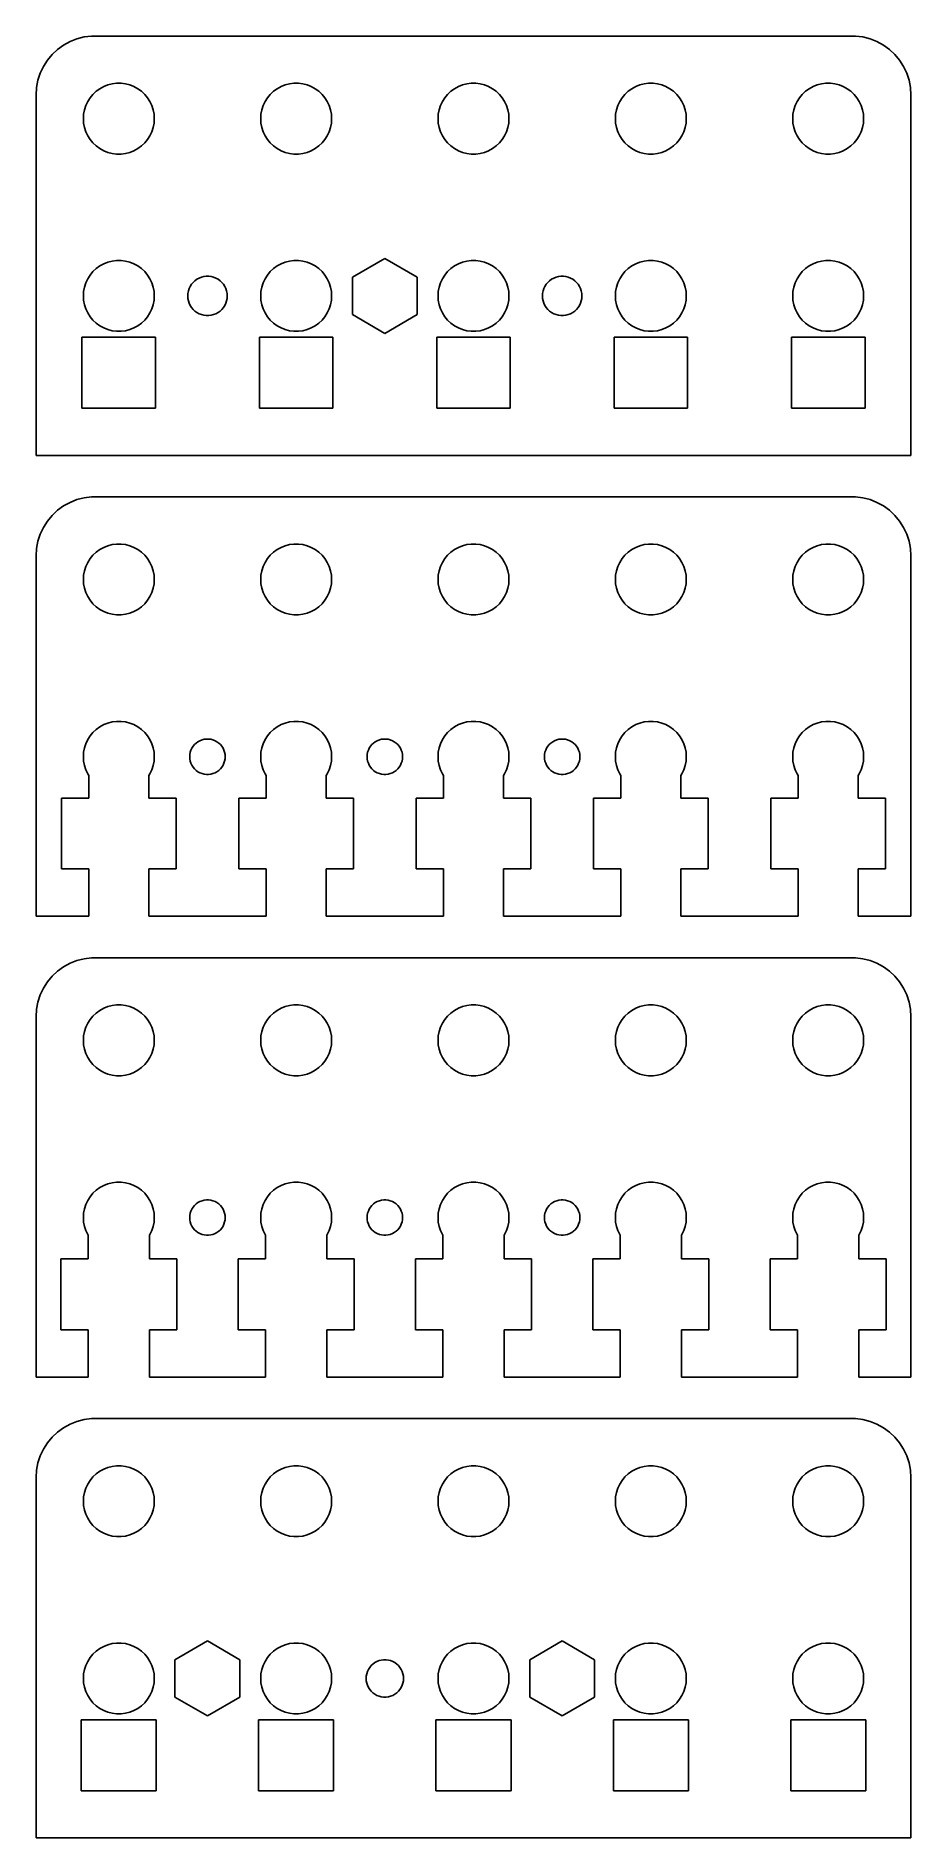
# Model space of a CAD drawing. Header units: metres. Extents: x -37 to 37, y 0 to 152.
import ezdxf

# ---------------------------------------------------------------- set-up
doc = ezdxf.new("R2010")
doc.units = ezdxf.units.M

msp = doc.modelspace()

# ---------------------------------------------------------------- linework, layer by layer
for p, q in [((-32.3139, 152.49), (-32.9369, 152.411)), ((32.3139, 152.49), (-32.3139, 152.49)), ((32.9369, 152.411), (32.3139, 152.49)), ((-35.1871, 151.353), (-35.6448, 150.923)), ((-34.6791, 151.722), (-35.1871, 151.353)), ((-34.1289, 152.024), (-34.6791, 151.722)), ((-33.5451, 152.255), (-34.1289, 152.024)), ((-32.9369, 152.411), (-33.5451, 152.255)), ((33.5451, 152.255), (32.9369, 152.411)), ((34.1289, 152.024), (33.5451, 152.255)), ((34.6791, 151.722), (34.1289, 152.024)), ((35.1871, 151.353), (34.6791, 151.722)), ((35.6448, 150.923), (35.1871, 151.353)), ((-36.3815, 149.909), (-36.6489, 149.341)), ((-36.0451, 150.439), (-36.3815, 149.909)), ((-35.6448, 150.923), (-36.0451, 150.439)), ((36.0451, 150.439), (35.6448, 150.923)), ((36.3815, 149.909), (36.0451, 150.439)), ((36.6489, 149.341), (36.3815, 149.909)), ((-36.9606, 148.127), (-37, 147.5)), ((-36.8429, 148.743), (-36.9606, 148.127)), ((-36.6489, 149.341), (-36.8429, 148.743)), ((-31.9123, 147.812), (-31.6075, 148.033)), ((-31.6075, 148.033), (-31.2773, 148.214)), ((-31.2773, 148.214), (-30.927, 148.353)), ((-30.927, 148.353), (-30.5621, 148.447)), ((-30.5621, 148.447), (-30.1884, 148.494)), ((-30.1884, 148.494), (-29.8116, 148.494)), ((-29.8116, 148.494), (-29.4379, 148.447)), ((-29.4379, 148.447), (-29.0729, 148.353)), ((-29.0729, 148.353), (-28.7227, 148.214)), ((-28.7227, 148.214), (-28.3925, 148.033)), ((-28.3925, 148.033), (-28.0877, 147.812)), ((-16.9123, 147.812), (-16.6075, 148.033)), ((-16.6075, 148.033), (-16.2773, 148.214)), ((-16.2773, 148.214), (-15.927, 148.353)), ((-15.927, 148.353), (-15.5621, 148.447)), ((-15.5621, 148.447), (-15.1884, 148.494)), ((-15.1884, 148.494), (-14.8116, 148.494)), ((-14.8116, 148.494), (-14.4379, 148.447)), ((-14.4379, 148.447), (-14.0729, 148.353)), ((-14.0729, 148.353), (-13.7227, 148.214)), ((-13.7227, 148.214), (-13.3925, 148.033)), ((-13.3925, 148.033), (-13.0877, 147.812)), ((-1.91226, 147.812), (-1.60747, 148.033)), ((-1.60747, 148.033), (-1.27733, 148.214)), ((-1.27733, 148.214), (-0.92705, 148.353)), ((-0.92705, 148.353), (-0.56213, 148.447)), ((-0.56213, 148.447), (-0.18837, 148.494)), ((-0.18837, 148.494), (0.18837, 148.494)), ((0.18837, 148.494), (0.56213, 148.447)), ((0.56213, 148.447), (0.92705, 148.353)), ((0.92705, 148.353), (1.27733, 148.214)), ((1.27733, 148.214), (1.60747, 148.033)), ((1.60747, 148.033), (1.91226, 147.812)), ((13.0877, 147.812), (13.3925, 148.033)), ((13.3925, 148.033), (13.7227, 148.214)), ((13.7227, 148.214), (14.0729, 148.353)), ((14.0729, 148.353), (14.4379, 148.447)), ((14.4379, 148.447), (14.8116, 148.494)), ((14.8116, 148.494), (15.1884, 148.494)), ((15.1884, 148.494), (15.5621, 148.447)), ((15.5621, 148.447), (15.927, 148.353)), ((15.927, 148.353), (16.2773, 148.214)), ((16.2773, 148.214), (16.6075, 148.033)), ((16.6075, 148.033), (16.9123, 147.812)), ((28.0877, 147.812), (28.3925, 148.033)), ((28.3925, 148.033), (28.7227, 148.214)), ((28.7227, 148.214), (29.0729, 148.353)), ((29.0729, 148.353), (29.4379, 148.447)), ((29.4379, 148.447), (29.8116, 148.494)), ((29.8116, 148.494), (30.1884, 148.494)), ((30.1884, 148.494), (30.5621, 148.447)), ((30.5621, 148.447), (30.927, 148.353)), ((30.927, 148.353), (31.2773, 148.214)), ((31.2773, 148.214), (31.6075, 148.033)), ((31.6075, 148.033), (31.9123, 147.812)), ((36.8429, 148.743), (36.6489, 149.341)), ((36.9606, 148.127), (36.8429, 148.743)), ((37, 147.5), (36.9606, 148.127)), ((-37, 147.5), (-37, 117)), ((-32.9057, 146.246), (-32.7893, 146.604)), ((-32.7893, 146.604), (-32.6289, 146.945)), ((-32.6289, 146.945), (-32.427, 147.263)), ((-32.427, 147.263), (-32.1869, 147.554)), ((-32.1869, 147.554), (-31.9123, 147.812)), ((-28.0877, 147.812), (-27.8131, 147.554)), ((-27.8131, 147.554), (-27.5729, 147.263)), ((-27.5729, 147.263), (-27.3711, 146.945)), ((-27.3711, 146.945), (-27.2107, 146.604)), ((-27.2107, 146.604), (-27.0942, 146.246)), ((-17.9057, 146.246), (-17.7893, 146.604)), ((-17.7893, 146.604), (-17.6289, 146.945)), ((-17.6289, 146.945), (-17.427, 147.263)), ((-17.427, 147.263), (-17.1869, 147.554)), ((-17.1869, 147.554), (-16.9123, 147.812)), ((-13.0877, 147.812), (-12.8131, 147.554)), ((-12.8131, 147.554), (-12.5729, 147.263)), ((-12.5729, 147.263), (-12.3711, 146.945)), ((-12.3711, 146.945), (-12.2107, 146.604)), ((-12.2107, 146.604), (-12.0942, 146.246)), ((-2.90575, 146.246), (-2.78932, 146.604)), ((-2.78932, 146.604), (-2.62891, 146.945)), ((-2.62891, 146.945), (-2.42705, 147.263)), ((-2.42705, 147.263), (-2.1869, 147.554)), ((-2.1869, 147.554), (-1.91226, 147.812)), ((1.91226, 147.812), (2.1869, 147.554)), ((2.1869, 147.554), (2.42705, 147.263)), ((2.42705, 147.263), (2.62891, 146.945)), ((2.62891, 146.945), (2.78932, 146.604)), ((2.78932, 146.604), (2.90575, 146.246)), ((12.0942, 146.246), (12.2107, 146.604)), ((12.2107, 146.604), (12.3711, 146.945)), ((12.3711, 146.945), (12.5729, 147.263)), ((12.5729, 147.263), (12.8131, 147.554)), ((12.8131, 147.554), (13.0877, 147.812)), ((16.9123, 147.812), (17.1869, 147.554)), ((17.1869, 147.554), (17.427, 147.263)), ((17.427, 147.263), (17.6289, 146.945)), ((17.6289, 146.945), (17.7893, 146.604)), ((17.7893, 146.604), (17.9057, 146.246)), ((27.0942, 146.246), (27.2107, 146.604)), ((27.2107, 146.604), (27.3711, 146.945)), ((27.3711, 146.945), (27.5729, 147.263)), ((27.5729, 147.263), (27.8131, 147.554)), ((27.8131, 147.554), (28.0877, 147.812)), ((31.9123, 147.812), (32.1869, 147.554)), ((32.1869, 147.554), (32.427, 147.263)), ((32.427, 147.263), (32.6289, 146.945)), ((32.6289, 146.945), (32.7893, 146.604)), ((32.7893, 146.604), (32.9057, 146.246)), ((37, 117), (37, 147.5)), ((-33, 145.5), (-32.9763, 145.876)), ((-32.9763, 145.124), (-33, 145.5)), ((-32.9763, 145.876), (-32.9057, 146.246)), ((-32.9057, 144.754), (-32.9763, 145.124)), ((-27.0942, 146.246), (-27.0237, 145.876)), ((-27.0237, 145.124), (-27.0942, 144.754)), ((-27.0237, 145.876), (-27, 145.5)), ((-27, 145.5), (-27.0237, 145.124)), ((-18, 145.5), (-17.9763, 145.876)), ((-17.9763, 145.124), (-18, 145.5)), ((-17.9763, 145.876), (-17.9057, 146.246)), ((-17.9057, 144.754), (-17.9763, 145.124)), ((-12.0942, 146.246), (-12.0237, 145.876)), ((-12.0237, 145.124), (-12.0942, 144.754)), ((-12.0237, 145.876), (-12, 145.5)), ((-12, 145.5), (-12.0237, 145.124)), ((-3, 145.5), (-2.97633, 145.876)), ((-2.97633, 145.124), (-3, 145.5)), ((-2.97633, 145.876), (-2.90575, 146.246)), ((-2.90575, 144.754), (-2.97633, 145.124)), ((2.90575, 146.246), (2.97633, 145.876)), ((2.97633, 145.124), (2.90575, 144.754)), ((2.97633, 145.876), (3, 145.5)), ((3, 145.5), (2.97633, 145.124)), ((12, 145.5), (12.0237, 145.876)), ((12.0237, 145.124), (12, 145.5)), ((12.0237, 145.876), (12.0942, 146.246)), ((12.0942, 144.754), (12.0237, 145.124)), ((17.9057, 146.246), (17.9763, 145.876)), ((17.9763, 145.124), (17.9057, 144.754)), ((17.9763, 145.876), (18, 145.5)), ((18, 145.5), (17.9763, 145.124)), ((27, 145.5), (27.0237, 145.876)), ((27.0237, 145.124), (27, 145.5)), ((27.0237, 145.876), (27.0942, 146.246)), ((27.0942, 144.754), (27.0237, 145.124)), ((32.9057, 146.246), (32.9763, 145.876)), ((32.9763, 145.124), (32.9057, 144.754)), ((32.9763, 145.876), (33, 145.5)), ((33, 145.5), (32.9763, 145.124)), ((-32.7893, 144.396), (-32.9057, 144.754)), ((-32.6289, 144.055), (-32.7893, 144.396)), ((-32.427, 143.737), (-32.6289, 144.055)), ((-32.1869, 143.446), (-32.427, 143.737)), ((-31.9123, 143.188), (-32.1869, 143.446)), ((-27.8131, 143.446), (-28.0877, 143.188)), ((-27.5729, 143.737), (-27.8131, 143.446)), ((-27.3711, 144.055), (-27.5729, 143.737)), ((-27.2107, 144.396), (-27.3711, 144.055)), ((-27.0942, 144.754), (-27.2107, 144.396)), ((-17.7893, 144.396), (-17.9057, 144.754)), ((-17.6289, 144.055), (-17.7893, 144.396)), ((-17.427, 143.737), (-17.6289, 144.055)), ((-17.1869, 143.446), (-17.427, 143.737)), ((-16.9123, 143.188), (-17.1869, 143.446)), ((-12.8131, 143.446), (-13.0877, 143.188)), ((-12.5729, 143.737), (-12.8131, 143.446)), ((-12.3711, 144.055), (-12.5729, 143.737)), ((-12.2107, 144.396), (-12.3711, 144.055)), ((-12.0942, 144.754), (-12.2107, 144.396)), ((-2.78932, 144.396), (-2.90575, 144.754)), ((-2.62891, 144.055), (-2.78932, 144.396)), ((-2.42705, 143.737), (-2.62891, 144.055)), ((-2.1869, 143.446), (-2.42705, 143.737)), ((-1.91226, 143.188), (-2.1869, 143.446)), ((2.1869, 143.446), (1.91226, 143.188)), ((2.42705, 143.737), (2.1869, 143.446)), ((2.62891, 144.055), (2.42705, 143.737)), ((2.78932, 144.396), (2.62891, 144.055)), ((2.90575, 144.754), (2.78932, 144.396)), ((12.2107, 144.396), (12.0942, 144.754)), ((12.3711, 144.055), (12.2107, 144.396)), ((12.5729, 143.737), (12.3711, 144.055)), ((12.8131, 143.446), (12.5729, 143.737)), ((13.0877, 143.188), (12.8131, 143.446)), ((17.1869, 143.446), (16.9123, 143.188)), ((17.427, 143.737), (17.1869, 143.446)), ((17.6289, 144.055), (17.427, 143.737)), ((17.7893, 144.396), (17.6289, 144.055)), ((17.9057, 144.754), (17.7893, 144.396)), ((27.2107, 144.396), (27.0942, 144.754)), ((27.3711, 144.055), (27.2107, 144.396)), ((27.5729, 143.737), (27.3711, 144.055)), ((27.8131, 143.446), (27.5729, 143.737)), ((28.0877, 143.188), (27.8131, 143.446)), ((32.1869, 143.446), (31.9123, 143.188)), ((32.427, 143.737), (32.1869, 143.446)), ((32.6289, 144.055), (32.427, 143.737)), ((32.7893, 144.396), (32.6289, 144.055)), ((32.9057, 144.754), (32.7893, 144.396)), ((-31.6075, 142.967), (-31.9123, 143.188)), ((-31.2773, 142.786), (-31.6075, 142.967)), ((-30.927, 142.647), (-31.2773, 142.786)), ((-30.5621, 142.553), (-30.927, 142.647)), ((-30.1884, 142.506), (-30.5621, 142.553)), ((-29.8116, 142.506), (-30.1884, 142.506)), ((-29.4379, 142.553), (-29.8116, 142.506)), ((-29.0729, 142.647), (-29.4379, 142.553)), ((-28.7227, 142.786), (-29.0729, 142.647)), ((-28.3925, 142.967), (-28.7227, 142.786)), ((-28.0877, 143.188), (-28.3925, 142.967)), ((-16.6075, 142.967), (-16.9123, 143.188)), ((-16.2773, 142.786), (-16.6075, 142.967)), ((-15.927, 142.647), (-16.2773, 142.786)), ((-15.5621, 142.553), (-15.927, 142.647)), ((-15.1884, 142.506), (-15.5621, 142.553)), ((-14.8116, 142.506), (-15.1884, 142.506)), ((-14.4379, 142.553), (-14.8116, 142.506)), ((-14.0729, 142.647), (-14.4379, 142.553)), ((-13.7227, 142.786), (-14.0729, 142.647)), ((-13.3925, 142.967), (-13.7227, 142.786)), ((-13.0877, 143.188), (-13.3925, 142.967)), ((-1.60747, 142.967), (-1.91226, 143.188)), ((-1.27733, 142.786), (-1.60747, 142.967)), ((-0.92705, 142.647), (-1.27733, 142.786)), ((-0.56213, 142.553), (-0.92705, 142.647)), ((-0.18837, 142.506), (-0.56213, 142.553)), ((0.18837, 142.506), (-0.18837, 142.506)), ((0.56213, 142.553), (0.18837, 142.506)), ((0.92705, 142.647), (0.56213, 142.553)), ((1.27733, 142.786), (0.92705, 142.647)), ((1.60747, 142.967), (1.27733, 142.786)), ((1.91226, 143.188), (1.60747, 142.967)), ((13.3925, 142.967), (13.0877, 143.188)), ((13.7227, 142.786), (13.3925, 142.967)), ((14.0729, 142.647), (13.7227, 142.786)), ((14.4379, 142.553), (14.0729, 142.647)), ((14.8116, 142.506), (14.4379, 142.553)), ((15.1884, 142.506), (14.8116, 142.506)), ((15.5621, 142.553), (15.1884, 142.506)), ((15.927, 142.647), (15.5621, 142.553)), ((16.2773, 142.786), (15.927, 142.647)), ((16.6075, 142.967), (16.2773, 142.786)), ((16.9123, 143.188), (16.6075, 142.967)), ((28.3925, 142.967), (28.0877, 143.188)), ((28.7227, 142.786), (28.3925, 142.967)), ((29.0729, 142.647), (28.7227, 142.786)), ((29.4379, 142.553), (29.0729, 142.647)), ((29.8116, 142.506), (29.4379, 142.553)), ((30.1884, 142.506), (29.8116, 142.506)), ((30.5621, 142.553), (30.1884, 142.506)), ((30.927, 142.647), (30.5621, 142.553)), ((31.2773, 142.786), (30.927, 142.647)), ((31.6075, 142.967), (31.2773, 142.786)), ((31.9123, 143.188), (31.6075, 142.967)), ((-32.1869, 132.554), (-31.9123, 132.812)), ((-31.9123, 132.812), (-31.6075, 133.033)), ((-31.6075, 133.033), (-31.2773, 133.214)), ((-31.2773, 133.214), (-30.927, 133.353)), ((-30.927, 133.353), (-30.5621, 133.447)), ((-30.5621, 133.447), (-30.1884, 133.494)), ((-30.1884, 133.494), (-29.8116, 133.494)), ((-29.8116, 133.494), (-29.4379, 133.447)), ((-29.4379, 133.447), (-29.0729, 133.353)), ((-29.0729, 133.353), (-28.7227, 133.214)), ((-28.7227, 133.214), (-28.3925, 133.033)), ((-28.3925, 133.033), (-28.0877, 132.812)), ((-28.0877, 132.812), (-27.8131, 132.554)), ((-17.1869, 132.554), (-16.9123, 132.812)), ((-16.9123, 132.812), (-16.6075, 133.033)), ((-16.6075, 133.033), (-16.2773, 133.214)), ((-16.2773, 133.214), (-15.927, 133.353)), ((-15.927, 133.353), (-15.5621, 133.447)), ((-15.5621, 133.447), (-15.1884, 133.494)), ((-15.1884, 133.494), (-14.8116, 133.494)), ((-14.8116, 133.494), (-14.4379, 133.447)), ((-14.4379, 133.447), (-14.0729, 133.353)), ((-14.0729, 133.353), (-13.7227, 133.214)), ((-13.7227, 133.214), (-13.3925, 133.033)), ((-13.3925, 133.033), (-13.0877, 132.812)), ((-13.0877, 132.812), (-12.8131, 132.554)), ((-10.2483, 132.087), (-7.49998, 133.673)), ((-7.49998, 133.673), (-4.75166, 132.087)), ((-2.1869, 132.554), (-1.91226, 132.812)), ((-1.91226, 132.812), (-1.60747, 133.033)), ((-1.60747, 133.033), (-1.27733, 133.214)), ((-1.27733, 133.214), (-0.92705, 133.353)), ((-0.92705, 133.353), (-0.56213, 133.447)), ((-0.56213, 133.447), (-0.18837, 133.494)), ((-0.18837, 133.494), (0.18837, 133.494)), ((0.18837, 133.494), (0.56213, 133.447)), ((0.56213, 133.447), (0.92705, 133.353)), ((0.92705, 133.353), (1.27733, 133.214)), ((1.27733, 133.214), (1.60747, 133.033)), ((1.60747, 133.033), (1.91226, 132.812)), ((1.91226, 132.812), (2.1869, 132.554)), ((12.8131, 132.554), (13.0877, 132.812)), ((13.0877, 132.812), (13.3925, 133.033)), ((13.3925, 133.033), (13.7227, 133.214)), ((13.7227, 133.214), (14.0729, 133.353)), ((14.0729, 133.353), (14.4379, 133.447)), ((14.4379, 133.447), (14.8116, 133.494)), ((14.8116, 133.494), (15.1884, 133.494)), ((15.1884, 133.494), (15.5621, 133.447)), ((15.5621, 133.447), (15.927, 133.353)), ((15.927, 133.353), (16.2773, 133.214)), ((16.2773, 133.214), (16.6075, 133.033)), ((16.6075, 133.033), (16.9123, 132.812)), ((16.9123, 132.812), (17.1869, 132.554)), ((27.8131, 132.554), (28.0877, 132.812)), ((28.0877, 132.812), (28.3925, 133.033)), ((28.3925, 133.033), (28.7227, 133.214)), ((28.7227, 133.214), (29.0729, 133.353)), ((29.0729, 133.353), (29.4379, 133.447)), ((29.4379, 133.447), (29.8116, 133.494)), ((29.8116, 133.494), (30.1884, 133.494)), ((30.1884, 133.494), (30.5621, 133.447)), ((30.5621, 133.447), (30.927, 133.353)), ((30.927, 133.353), (31.2773, 133.214)), ((31.2773, 133.214), (31.6075, 133.033)), ((31.6075, 133.033), (31.9123, 132.812)), ((31.9123, 132.812), (32.1869, 132.554)), ((-32.9763, 130.876), (-32.9057, 131.246)), ((-32.9057, 131.246), (-32.7893, 131.604)), ((-32.7893, 131.604), (-32.6289, 131.945)), ((-32.6289, 131.945), (-32.427, 132.263)), ((-32.427, 132.263), (-32.1869, 132.554)), ((-27.8131, 132.554), (-27.5729, 132.263)), ((-27.5729, 132.263), (-27.3711, 131.945)), ((-27.3711, 131.945), (-27.2107, 131.604)), ((-27.2107, 131.604), (-27.0942, 131.246)), ((-27.0942, 131.246), (-27.0237, 130.876)), ((-24.0478, 131.113), (-23.9588, 131.302)), ((-23.9588, 131.302), (-23.8468, 131.478)), ((-23.8468, 131.478), (-23.7135, 131.64)), ((-23.7135, 131.64), (-23.5611, 131.783)), ((-23.5611, 131.783), (-23.392, 131.906)), ((-23.392, 131.906), (-23.2088, 132.006)), ((-23.2088, 132.006), (-23.0144, 132.083)), ((-23.0144, 132.083), (-22.8119, 132.135)), ((-22.8119, 132.135), (-22.6045, 132.161)), ((-22.6045, 132.161), (-22.3955, 132.161)), ((-22.3955, 132.161), (-22.1881, 132.135)), ((-22.1881, 132.135), (-21.9856, 132.083)), ((-21.9856, 132.083), (-21.7912, 132.006)), ((-21.7912, 132.006), (-21.608, 131.906)), ((-21.608, 131.906), (-21.4389, 131.783)), ((-21.4389, 131.783), (-21.2865, 131.64)), ((-21.2865, 131.64), (-21.1532, 131.478)), ((-21.1532, 131.478), (-21.0412, 131.302)), ((-21.0412, 131.302), (-20.9522, 131.113)), ((-17.9763, 130.876), (-17.9057, 131.246)), ((-17.9057, 131.246), (-17.7893, 131.604)), ((-17.7893, 131.604), (-17.6289, 131.945)), ((-17.6289, 131.945), (-17.427, 132.263)), ((-17.427, 132.263), (-17.1869, 132.554)), ((-12.8131, 132.554), (-12.5729, 132.263)), ((-12.5729, 132.263), (-12.3711, 131.945)), ((-12.3711, 131.945), (-12.2107, 131.604)), ((-12.2107, 131.604), (-12.0942, 131.246)), ((-12.0942, 131.246), (-12.0237, 130.876)), ((-10.2483, 128.913), (-10.2483, 132.087)), ((-4.75166, 132.087), (-4.75166, 128.913)), ((-2.97633, 130.876), (-2.90575, 131.246)), ((-2.90575, 131.246), (-2.78932, 131.604)), ((-2.78932, 131.604), (-2.62891, 131.945)), ((-2.62891, 131.945), (-2.42705, 132.263)), ((-2.42705, 132.263), (-2.1869, 132.554)), ((2.1869, 132.554), (2.42705, 132.263)), ((2.42705, 132.263), (2.62891, 131.945)), ((2.62891, 131.945), (2.78932, 131.604)), ((2.78932, 131.604), (2.90575, 131.246)), ((2.90575, 131.246), (2.97633, 130.876)), ((5.95219, 131.113), (6.0412, 131.302)), ((6.0412, 131.302), (6.15321, 131.478)), ((6.15321, 131.478), (6.28647, 131.64)), ((6.28647, 131.64), (6.43887, 131.783)), ((6.43887, 131.783), (6.608, 131.906)), ((6.608, 131.906), (6.7912, 132.006)), ((6.7912, 132.006), (6.98557, 132.083)), ((6.98557, 132.083), (7.18806, 132.135)), ((7.18806, 132.135), (7.39546, 132.161)), ((7.39546, 132.161), (7.60452, 132.161)), ((7.60452, 132.161), (7.81192, 132.135)), ((7.81192, 132.135), (8.01442, 132.083)), ((8.01442, 132.083), (8.20879, 132.006)), ((8.20879, 132.006), (8.39198, 131.906)), ((8.39198, 131.906), (8.56111, 131.783)), ((8.56111, 131.783), (8.71352, 131.64)), ((8.71352, 131.64), (8.84677, 131.478)), ((8.84677, 131.478), (8.95879, 131.302)), ((8.95879, 131.302), (9.04779, 131.113)), ((12.0237, 130.876), (12.0942, 131.246)), ((12.0942, 131.246), (12.2107, 131.604)), ((12.2107, 131.604), (12.3711, 131.945)), ((12.3711, 131.945), (12.5729, 132.263)), ((12.5729, 132.263), (12.8131, 132.554)), ((17.1869, 132.554), (17.427, 132.263)), ((17.427, 132.263), (17.6289, 131.945)), ((17.6289, 131.945), (17.7893, 131.604)), ((17.7893, 131.604), (17.9057, 131.246)), ((17.9057, 131.246), (17.9763, 130.876)), ((27.0237, 130.876), (27.0942, 131.246)), ((27.0942, 131.246), (27.2107, 131.604)), ((27.2107, 131.604), (27.3711, 131.945)), ((27.3711, 131.945), (27.5729, 132.263)), ((27.5729, 132.263), (27.8131, 132.554)), ((32.1869, 132.554), (32.427, 132.263)), ((32.427, 132.263), (32.6289, 131.945)), ((32.6289, 131.945), (32.7893, 131.604)), ((32.7893, 131.604), (32.9057, 131.246)), ((32.9057, 131.246), (32.9763, 130.876)), ((-33, 130.5), (-32.9763, 130.876)), ((-32.9763, 130.124), (-33, 130.5)), ((-32.9057, 129.754), (-32.9763, 130.124)), ((-32.7893, 129.396), (-32.9057, 129.754)), ((-27.0942, 129.754), (-27.2107, 129.396)), ((-27.0237, 130.124), (-27.0942, 129.754)), ((-27.0237, 130.876), (-27, 130.5)), ((-27, 130.5), (-27.0237, 130.124)), ((-24.1647, 130.5), (-24.1516, 130.709)), ((-24.1516, 130.291), (-24.1647, 130.5)), ((-24.1516, 130.709), (-24.1124, 130.914)), ((-24.1124, 130.086), (-24.1516, 130.291)), ((-24.1124, 130.914), (-24.0478, 131.113)), ((-24.0478, 129.887), (-24.1124, 130.086)), ((-23.9588, 129.698), (-24.0478, 129.887)), ((-23.8468, 129.521), (-23.9588, 129.698)), ((-21.0412, 129.698), (-21.1532, 129.521)), ((-20.9522, 129.887), (-21.0412, 129.698)), ((-20.9522, 131.113), (-20.8876, 130.914)), ((-20.8876, 130.086), (-20.9522, 129.887)), ((-20.8876, 130.914), (-20.8484, 130.709)), ((-20.8484, 130.291), (-20.8876, 130.086)), ((-20.8484, 130.709), (-20.8353, 130.5)), ((-20.8353, 130.5), (-20.8484, 130.291)), ((-18, 130.5), (-17.9763, 130.876)), ((-17.9763, 130.124), (-18, 130.5)), ((-17.9057, 129.754), (-17.9763, 130.124)), ((-17.7893, 129.396), (-17.9057, 129.754)), ((-12.0942, 129.754), (-12.2107, 129.396)), ((-12.0237, 130.124), (-12.0942, 129.754)), ((-12.0237, 130.876), (-12, 130.5)), ((-12, 130.5), (-12.0237, 130.124)), ((-3, 130.5), (-2.97633, 130.876)), ((-2.97633, 130.124), (-3, 130.5)), ((-2.90575, 129.754), (-2.97633, 130.124)), ((-2.78932, 129.396), (-2.90575, 129.754)), ((2.90575, 129.754), (2.78932, 129.396)), ((2.97633, 130.124), (2.90575, 129.754)), ((2.97633, 130.876), (3, 130.5)), ((3, 130.5), (2.97633, 130.124)), ((5.83528, 130.5), (5.84842, 130.709)), ((5.84842, 130.291), (5.83528, 130.5)), ((5.84842, 130.709), (5.88759, 130.914)), ((5.88759, 130.086), (5.84842, 130.291)), ((5.88759, 130.914), (5.95219, 131.113)), ((5.95219, 129.887), (5.88759, 130.086)), ((6.0412, 129.698), (5.95219, 129.887)), ((6.15321, 129.521), (6.0412, 129.698)), ((8.95879, 129.698), (8.84677, 129.521)), ((9.04779, 129.887), (8.95879, 129.698)), ((9.04779, 131.113), (9.1124, 130.914)), ((9.1124, 130.086), (9.04779, 129.887)), ((9.1124, 130.914), (9.15157, 130.709)), ((9.15157, 130.291), (9.1124, 130.086)), ((9.15157, 130.709), (9.1647, 130.5)), ((9.1647, 130.5), (9.15157, 130.291)), ((12, 130.5), (12.0237, 130.876)), ((12.0237, 130.124), (12, 130.5)), ((12.0942, 129.754), (12.0237, 130.124)), ((12.2107, 129.396), (12.0942, 129.754)), ((17.9057, 129.754), (17.7893, 129.396)), ((17.9763, 130.124), (17.9057, 129.754)), ((17.9763, 130.876), (18, 130.5)), ((18, 130.5), (17.9763, 130.124)), ((27, 130.5), (27.0237, 130.876)), ((27.0237, 130.124), (27, 130.5)), ((27.0942, 129.754), (27.0237, 130.124)), ((27.2107, 129.396), (27.0942, 129.754)), ((32.9057, 129.754), (32.7893, 129.396)), ((32.9763, 130.124), (32.9057, 129.754)), ((32.9763, 130.876), (33, 130.5)), ((33, 130.5), (32.9763, 130.124)), ((-32.6289, 129.055), (-32.7893, 129.396)), ((-32.427, 128.737), (-32.6289, 129.055)), ((-32.1869, 128.446), (-32.427, 128.737)), ((-31.9123, 128.188), (-32.1869, 128.446)), ((-31.6075, 127.967), (-31.9123, 128.188)), ((-28.0877, 128.188), (-28.3925, 127.967)), ((-27.8131, 128.446), (-28.0877, 128.188)), ((-27.5729, 128.737), (-27.8131, 128.446)), ((-27.3711, 129.055), (-27.5729, 128.737)), ((-27.2107, 129.396), (-27.3711, 129.055)), ((-23.7135, 129.36), (-23.8468, 129.521)), ((-23.5611, 129.217), (-23.7135, 129.36)), ((-23.392, 129.094), (-23.5611, 129.217)), ((-23.2088, 128.994), (-23.392, 129.094)), ((-23.0144, 128.917), (-23.2088, 128.994)), ((-22.8119, 128.865), (-23.0144, 128.917)), ((-22.6045, 128.839), (-22.8119, 128.865)), ((-22.3955, 128.839), (-22.6045, 128.839)), ((-22.1881, 128.865), (-22.3955, 128.839)), ((-21.9856, 128.917), (-22.1881, 128.865)), ((-21.7912, 128.994), (-21.9856, 128.917)), ((-21.608, 129.094), (-21.7912, 128.994)), ((-21.4389, 129.217), (-21.608, 129.094)), ((-21.2865, 129.36), (-21.4389, 129.217)), ((-21.1532, 129.521), (-21.2865, 129.36)), ((-17.6289, 129.055), (-17.7893, 129.396)), ((-17.427, 128.737), (-17.6289, 129.055)), ((-17.1869, 128.446), (-17.427, 128.737)), ((-16.9123, 128.188), (-17.1869, 128.446)), ((-16.6075, 127.967), (-16.9123, 128.188)), ((-13.0877, 128.188), (-13.3925, 127.967)), ((-12.8131, 128.446), (-13.0877, 128.188)), ((-12.5729, 128.737), (-12.8131, 128.446)), ((-12.3711, 129.055), (-12.5729, 128.737)), ((-12.2107, 129.396), (-12.3711, 129.055)), ((-7.5, 127.327), (-10.2483, 128.913)), ((-4.75166, 128.913), (-7.5, 127.327)), ((-2.62891, 129.055), (-2.78932, 129.396)), ((-2.42705, 128.737), (-2.62891, 129.055)), ((-2.1869, 128.446), (-2.42705, 128.737)), ((-1.91226, 128.188), (-2.1869, 128.446)), ((-1.60747, 127.967), (-1.91226, 128.188)), ((1.91226, 128.188), (1.60747, 127.967)), ((2.1869, 128.446), (1.91226, 128.188)), ((2.42705, 128.737), (2.1869, 128.446)), ((2.62891, 129.055), (2.42705, 128.737)), ((2.78932, 129.396), (2.62891, 129.055)), ((6.28647, 129.36), (6.15321, 129.521)), ((6.43887, 129.217), (6.28647, 129.36)), ((6.608, 129.094), (6.43887, 129.217)), ((6.7912, 128.994), (6.608, 129.094)), ((6.98557, 128.917), (6.7912, 128.994)), ((7.18806, 128.865), (6.98557, 128.917)), ((7.39546, 128.839), (7.18806, 128.865)), ((7.60452, 128.839), (7.39546, 128.839)), ((7.81192, 128.865), (7.60452, 128.839)), ((8.01442, 128.917), (7.81192, 128.865)), ((8.20879, 128.994), (8.01442, 128.917)), ((8.39198, 129.094), (8.20879, 128.994)), ((8.56111, 129.217), (8.39198, 129.094)), ((8.71352, 129.36), (8.56111, 129.217)), ((8.84677, 129.521), (8.71352, 129.36)), ((12.3711, 129.055), (12.2107, 129.396)), ((12.5729, 128.737), (12.3711, 129.055)), ((12.8131, 128.446), (12.5729, 128.737)), ((13.0877, 128.188), (12.8131, 128.446)), ((13.3925, 127.967), (13.0877, 128.188)), ((16.9123, 128.188), (16.6075, 127.967)), ((17.1869, 128.446), (16.9123, 128.188)), ((17.427, 128.737), (17.1869, 128.446)), ((17.6289, 129.055), (17.427, 128.737)), ((17.7893, 129.396), (17.6289, 129.055)), ((27.3711, 129.055), (27.2107, 129.396)), ((27.5729, 128.737), (27.3711, 129.055)), ((27.8131, 128.446), (27.5729, 128.737)), ((28.0877, 128.188), (27.8131, 128.446)), ((28.3925, 127.967), (28.0877, 128.188)), ((31.9123, 128.188), (31.6075, 127.967)), ((32.1869, 128.446), (31.9123, 128.188)), ((32.427, 128.737), (32.1869, 128.446)), ((32.6289, 129.055), (32.427, 128.737)), ((32.7893, 129.396), (32.6289, 129.055)), ((-33.1142, 121), (-33.1142, 127)), ((-33.1142, 127), (-26.8858, 127)), ((-31.2773, 127.786), (-31.6075, 127.967)), ((-30.927, 127.647), (-31.2773, 127.786)), ((-30.5621, 127.553), (-30.927, 127.647)), ((-30.1884, 127.506), (-30.5621, 127.553)), ((-29.8116, 127.506), (-30.1884, 127.506)), ((-29.4379, 127.553), (-29.8116, 127.506)), ((-29.0729, 127.647), (-29.4379, 127.553)), ((-28.7227, 127.786), (-29.0729, 127.647)), ((-28.3925, 127.967), (-28.7227, 127.786)), ((-26.8858, 127), (-26.8858, 121)), ((-18.1142, 121), (-18.1142, 127)), ((-18.1142, 127), (-11.8858, 127)), ((-16.2773, 127.786), (-16.6075, 127.967)), ((-15.927, 127.647), (-16.2773, 127.786)), ((-15.5621, 127.553), (-15.927, 127.647)), ((-15.1884, 127.506), (-15.5621, 127.553)), ((-14.8116, 127.506), (-15.1884, 127.506)), ((-14.4379, 127.553), (-14.8116, 127.506)), ((-14.0729, 127.647), (-14.4379, 127.553)), ((-13.7227, 127.786), (-14.0729, 127.647)), ((-13.3925, 127.967), (-13.7227, 127.786)), ((-11.8858, 127), (-11.8858, 121)), ((-3.11418, 121), (-3.11418, 127)), ((-3.11418, 127), (3.11418, 127)), ((-1.27733, 127.786), (-1.60747, 127.967)), ((-0.92705, 127.647), (-1.27733, 127.786)), ((-0.56213, 127.553), (-0.92705, 127.647)), ((-0.18837, 127.506), (-0.56213, 127.553)), ((0.18837, 127.506), (-0.18837, 127.506)), ((0.56213, 127.553), (0.18837, 127.506)), ((0.92705, 127.647), (0.56213, 127.553)), ((1.27733, 127.786), (0.92705, 127.647)), ((1.60747, 127.967), (1.27733, 127.786)), ((3.11418, 127), (3.11418, 121)), ((11.8858, 121), (11.8858, 127)), ((11.8858, 127), (18.1142, 127)), ((13.7227, 127.786), (13.3925, 127.967)), ((14.0729, 127.647), (13.7227, 127.786)), ((14.4379, 127.553), (14.0729, 127.647)), ((14.8116, 127.506), (14.4379, 127.553)), ((15.1884, 127.506), (14.8116, 127.506)), ((15.5621, 127.553), (15.1884, 127.506)), ((15.927, 127.647), (15.5621, 127.553)), ((16.2773, 127.786), (15.927, 127.647)), ((16.6075, 127.967), (16.2773, 127.786)), ((18.1142, 127), (18.1142, 121)), ((26.8858, 121), (26.8858, 127)), ((26.8858, 127), (33.1142, 127)), ((28.7227, 127.786), (28.3925, 127.967)), ((29.0729, 127.647), (28.7227, 127.786)), ((29.4379, 127.553), (29.0729, 127.647)), ((29.8116, 127.506), (29.4379, 127.553)), ((30.1884, 127.506), (29.8116, 127.506)), ((30.5621, 127.553), (30.1884, 127.506)), ((30.927, 127.647), (30.5621, 127.553)), ((31.2773, 127.786), (30.927, 127.647)), ((31.6075, 127.967), (31.2773, 127.786)), ((33.1142, 127), (33.1142, 121)), ((-26.8858, 121), (-33.1142, 121)), ((-11.8858, 121), (-18.1142, 121)), ((3.11418, 121), (-3.11418, 121)), ((18.1142, 121), (11.8858, 121)), ((33.1142, 121), (26.8858, 121)), ((-37, 117), (37, 117)), ((-34.1289, 113.024), (-34.6791, 112.722)), ((-33.5451, 113.255), (-34.1289, 113.024)), ((-32.9369, 113.411), (-33.5451, 113.255)), ((-32.3139, 113.49), (-32.9369, 113.411)), ((32.3139, 113.49), (-32.3139, 113.49)), ((32.9369, 113.411), (32.3139, 113.49)), ((33.5451, 113.255), (32.9369, 113.411)), ((34.1289, 113.024), (33.5451, 113.255)), ((34.6791, 112.722), (34.1289, 113.024)), ((-36.0451, 111.439), (-36.3815, 110.909)), ((-35.6448, 111.923), (-36.0451, 111.439)), ((-35.1871, 112.353), (-35.6448, 111.923)), ((-34.6791, 112.722), (-35.1871, 112.353)), ((35.1871, 112.353), (34.6791, 112.722)), ((35.6448, 111.923), (35.1871, 112.353)), ((36.0451, 111.439), (35.6448, 111.923)), ((36.3815, 110.909), (36.0451, 111.439)), ((-36.6489, 110.341), (-36.8429, 109.743)), ((-36.3815, 110.909), (-36.6489, 110.341)), ((36.6489, 110.341), (36.3815, 110.909)), ((36.8429, 109.743), (36.6489, 110.341)), ((-36.9606, 109.127), (-37, 108.5)), ((-37, 108.5), (-37, 78)), ((-36.8429, 109.743), (-36.9606, 109.127)), ((-32.427, 108.263), (-32.1869, 108.554)), ((-32.1869, 108.554), (-31.9123, 108.812)), ((-31.9123, 108.812), (-31.6075, 109.033)), ((-31.6075, 109.033), (-31.2773, 109.214)), ((-31.2773, 109.214), (-30.927, 109.353)), ((-30.927, 109.353), (-30.5621, 109.447)), ((-30.5621, 109.447), (-30.1884, 109.494)), ((-30.1884, 109.494), (-29.8116, 109.494)), ((-29.8116, 109.494), (-29.4379, 109.447)), ((-29.4379, 109.447), (-29.0729, 109.353)), ((-29.0729, 109.353), (-28.7227, 109.214)), ((-28.7227, 109.214), (-28.3925, 109.033)), ((-28.3925, 109.033), (-28.0877, 108.812)), ((-28.0877, 108.812), (-27.8131, 108.554)), ((-27.8131, 108.554), (-27.5729, 108.263)), ((-17.427, 108.263), (-17.1869, 108.554)), ((-17.1869, 108.554), (-16.9123, 108.812)), ((-16.9123, 108.812), (-16.6075, 109.033)), ((-16.6075, 109.033), (-16.2773, 109.214)), ((-16.2773, 109.214), (-15.927, 109.353)), ((-15.927, 109.353), (-15.5621, 109.447)), ((-15.5621, 109.447), (-15.1884, 109.494)), ((-15.1884, 109.494), (-14.8116, 109.494)), ((-14.8116, 109.494), (-14.4379, 109.447)), ((-14.4379, 109.447), (-14.0729, 109.353)), ((-14.0729, 109.353), (-13.7227, 109.214)), ((-13.7227, 109.214), (-13.3925, 109.033)), ((-13.3925, 109.033), (-13.0877, 108.812)), ((-13.0877, 108.812), (-12.8131, 108.554)), ((-12.8131, 108.554), (-12.5729, 108.263)), ((-2.42705, 108.263), (-2.1869, 108.554)), ((-2.1869, 108.554), (-1.91226, 108.812)), ((-1.91226, 108.812), (-1.60747, 109.033)), ((-1.60747, 109.033), (-1.27733, 109.214)), ((-1.27733, 109.214), (-0.92705, 109.353)), ((-0.92705, 109.353), (-0.56213, 109.447)), ((-0.56213, 109.447), (-0.18837, 109.494)), ((-0.18837, 109.494), (0.18837, 109.494)), ((0.18837, 109.494), (0.56213, 109.447)), ((0.56213, 109.447), (0.92705, 109.353)), ((0.92705, 109.353), (1.27733, 109.214)), ((1.27733, 109.214), (1.60747, 109.033)), ((1.60747, 109.033), (1.91226, 108.812)), ((1.91226, 108.812), (2.1869, 108.554)), ((2.1869, 108.554), (2.42705, 108.263)), ((12.5729, 108.263), (12.8131, 108.554)), ((12.8131, 108.554), (13.0877, 108.812)), ((13.0877, 108.812), (13.3925, 109.033)), ((13.3925, 109.033), (13.7227, 109.214)), ((13.7227, 109.214), (14.0729, 109.353)), ((14.0729, 109.353), (14.4379, 109.447)), ((14.4379, 109.447), (14.8116, 109.494)), ((14.8116, 109.494), (15.1884, 109.494)), ((15.1884, 109.494), (15.5621, 109.447)), ((15.5621, 109.447), (15.927, 109.353)), ((15.927, 109.353), (16.2773, 109.214)), ((16.2773, 109.214), (16.6075, 109.033)), ((16.6075, 109.033), (16.9123, 108.812)), ((16.9123, 108.812), (17.1869, 108.554)), ((17.1869, 108.554), (17.427, 108.263)), ((27.5729, 108.263), (27.8131, 108.554)), ((27.8131, 108.554), (28.0877, 108.812)), ((28.0877, 108.812), (28.3925, 109.033)), ((28.3925, 109.033), (28.7227, 109.214)), ((28.7227, 109.214), (29.0729, 109.353)), ((29.0729, 109.353), (29.4379, 109.447)), ((29.4379, 109.447), (29.8116, 109.494)), ((29.8116, 109.494), (30.1884, 109.494)), ((30.1884, 109.494), (30.5621, 109.447)), ((30.5621, 109.447), (30.927, 109.353)), ((30.927, 109.353), (31.2773, 109.214)), ((31.2773, 109.214), (31.6075, 109.033)), ((31.6075, 109.033), (31.9123, 108.812)), ((31.9123, 108.812), (32.1869, 108.554)), ((32.1869, 108.554), (32.427, 108.263)), ((36.9606, 109.127), (36.8429, 109.743)), ((37, 108.5), (36.9606, 109.127)), ((37, 78), (37, 108.5)), ((-33, 106.5), (-32.9763, 106.876)), ((-32.9763, 106.876), (-32.9057, 107.246)), ((-32.9057, 107.246), (-32.7893, 107.604)), ((-32.7893, 107.604), (-32.6289, 107.945)), ((-32.6289, 107.945), (-32.427, 108.263)), ((-27.5729, 108.263), (-27.3711, 107.945)), ((-27.3711, 107.945), (-27.2107, 107.604)), ((-27.2107, 107.604), (-27.0942, 107.246)), ((-27.0942, 107.246), (-27.0237, 106.876)), ((-27.0237, 106.876), (-27, 106.5)), ((-18, 106.5), (-17.9763, 106.876)), ((-17.9763, 106.876), (-17.9057, 107.246)), ((-17.9057, 107.246), (-17.7893, 107.604)), ((-17.7893, 107.604), (-17.6289, 107.945)), ((-17.6289, 107.945), (-17.427, 108.263)), ((-12.5729, 108.263), (-12.3711, 107.945)), ((-12.3711, 107.945), (-12.2107, 107.604)), ((-12.2107, 107.604), (-12.0942, 107.246)), ((-12.0942, 107.246), (-12.0237, 106.876)), ((-12.0237, 106.876), (-12, 106.5)), ((-3, 106.5), (-2.97633, 106.876)), ((-2.97633, 106.876), (-2.90575, 107.246)), ((-2.90575, 107.246), (-2.78932, 107.604)), ((-2.78932, 107.604), (-2.62891, 107.945)), ((-2.62891, 107.945), (-2.42705, 108.263)), ((2.42705, 108.263), (2.62891, 107.945)), ((2.62891, 107.945), (2.78932, 107.604)), ((2.78932, 107.604), (2.90575, 107.246)), ((2.90575, 107.246), (2.97633, 106.876)), ((2.97633, 106.876), (3, 106.5)), ((12, 106.5), (12.0237, 106.876)), ((12.0237, 106.876), (12.0942, 107.246)), ((12.0942, 107.246), (12.2107, 107.604)), ((12.2107, 107.604), (12.3711, 107.945)), ((12.3711, 107.945), (12.5729, 108.263)), ((17.427, 108.263), (17.6289, 107.945)), ((17.6289, 107.945), (17.7893, 107.604)), ((17.7893, 107.604), (17.9057, 107.246)), ((17.9057, 107.246), (17.9763, 106.876)), ((17.9763, 106.876), (18, 106.5)), ((27, 106.5), (27.0237, 106.876)), ((27.0237, 106.876), (27.0942, 107.246)), ((27.0942, 107.246), (27.2107, 107.604)), ((27.2107, 107.604), (27.3711, 107.945)), ((27.3711, 107.945), (27.5729, 108.263)), ((32.427, 108.263), (32.6289, 107.945)), ((32.6289, 107.945), (32.7893, 107.604)), ((32.7893, 107.604), (32.9057, 107.246)), ((32.9057, 107.246), (32.9763, 106.876)), ((32.9763, 106.876), (33, 106.5)), ((-32.9763, 106.124), (-33, 106.5)), ((-32.9057, 105.754), (-32.9763, 106.124)), ((-32.7893, 105.396), (-32.9057, 105.754)), ((-32.6289, 105.055), (-32.7893, 105.396)), ((-27.2107, 105.396), (-27.3711, 105.055)), ((-27.0942, 105.754), (-27.2107, 105.396)), ((-27.0237, 106.124), (-27.0942, 105.754)), ((-27, 106.5), (-27.0237, 106.124)), ((-17.9763, 106.124), (-18, 106.5)), ((-17.9057, 105.754), (-17.9763, 106.124)), ((-17.7893, 105.396), (-17.9057, 105.754)), ((-17.6289, 105.055), (-17.7893, 105.396)), ((-12.2107, 105.396), (-12.3711, 105.055)), ((-12.0942, 105.754), (-12.2107, 105.396)), ((-12.0237, 106.124), (-12.0942, 105.754)), ((-12, 106.5), (-12.0237, 106.124)), ((-2.97633, 106.124), (-3, 106.5)), ((-2.90575, 105.754), (-2.97633, 106.124)), ((-2.78932, 105.396), (-2.90575, 105.754)), ((-2.62891, 105.055), (-2.78932, 105.396)), ((2.78932, 105.396), (2.62891, 105.055)), ((2.90575, 105.754), (2.78932, 105.396)), ((2.97633, 106.124), (2.90575, 105.754)), ((3, 106.5), (2.97633, 106.124)), ((12.0237, 106.124), (12, 106.5)), ((12.0942, 105.754), (12.0237, 106.124)), ((12.2107, 105.396), (12.0942, 105.754)), ((12.3711, 105.055), (12.2107, 105.396)), ((17.7893, 105.396), (17.6289, 105.055)), ((17.9057, 105.754), (17.7893, 105.396)), ((17.9763, 106.124), (17.9057, 105.754)), ((18, 106.5), (17.9763, 106.124)), ((27.0237, 106.124), (27, 106.5)), ((27.0942, 105.754), (27.0237, 106.124)), ((27.2107, 105.396), (27.0942, 105.754)), ((27.3711, 105.055), (27.2107, 105.396)), ((32.7893, 105.396), (32.6289, 105.055)), ((32.9057, 105.754), (32.7893, 105.396)), ((32.9763, 106.124), (32.9057, 105.754)), ((33, 106.5), (32.9763, 106.124)), ((-32.427, 104.737), (-32.6289, 105.055)), ((-32.1869, 104.446), (-32.427, 104.737)), ((-31.9123, 104.188), (-32.1869, 104.446)), ((-31.6075, 103.967), (-31.9123, 104.188)), ((-31.2773, 103.786), (-31.6075, 103.967)), ((-30.927, 103.647), (-31.2773, 103.786)), ((-28.7227, 103.786), (-29.0729, 103.647)), ((-28.3925, 103.967), (-28.7227, 103.786)), ((-28.0877, 104.188), (-28.3925, 103.967)), ((-27.8131, 104.446), (-28.0877, 104.188)), ((-27.5729, 104.737), (-27.8131, 104.446)), ((-27.3711, 105.055), (-27.5729, 104.737)), ((-17.427, 104.737), (-17.6289, 105.055)), ((-17.1869, 104.446), (-17.427, 104.737)), ((-16.9123, 104.188), (-17.1869, 104.446)), ((-16.6075, 103.967), (-16.9123, 104.188)), ((-16.2773, 103.786), (-16.6075, 103.967)), ((-15.927, 103.647), (-16.2773, 103.786)), ((-13.7227, 103.786), (-14.0729, 103.647)), ((-13.3925, 103.967), (-13.7227, 103.786)), ((-13.0877, 104.188), (-13.3925, 103.967)), ((-12.8131, 104.446), (-13.0877, 104.188)), ((-12.5729, 104.737), (-12.8131, 104.446)), ((-12.3711, 105.055), (-12.5729, 104.737)), ((-2.42705, 104.737), (-2.62891, 105.055)), ((-2.1869, 104.446), (-2.42705, 104.737)), ((-1.91226, 104.188), (-2.1869, 104.446)), ((-1.60747, 103.967), (-1.91226, 104.188)), ((-1.27733, 103.786), (-1.60747, 103.967)), ((-0.92705, 103.647), (-1.27733, 103.786)), ((1.27733, 103.786), (0.92705, 103.647)), ((1.60747, 103.967), (1.27733, 103.786)), ((1.91226, 104.188), (1.60747, 103.967)), ((2.1869, 104.446), (1.91226, 104.188)), ((2.42705, 104.737), (2.1869, 104.446)), ((2.62891, 105.055), (2.42705, 104.737)), ((12.5729, 104.737), (12.3711, 105.055)), ((12.8131, 104.446), (12.5729, 104.737)), ((13.0877, 104.188), (12.8131, 104.446)), ((13.3925, 103.967), (13.0877, 104.188)), ((13.7227, 103.786), (13.3925, 103.967)), ((14.0729, 103.647), (13.7227, 103.786)), ((16.2773, 103.786), (15.927, 103.647)), ((16.6075, 103.967), (16.2773, 103.786)), ((16.9123, 104.188), (16.6075, 103.967)), ((17.1869, 104.446), (16.9123, 104.188)), ((17.427, 104.737), (17.1869, 104.446)), ((17.6289, 105.055), (17.427, 104.737)), ((27.5729, 104.737), (27.3711, 105.055)), ((27.8131, 104.446), (27.5729, 104.737)), ((28.0877, 104.188), (27.8131, 104.446)), ((28.3925, 103.967), (28.0877, 104.188)), ((28.7227, 103.786), (28.3925, 103.967)), ((29.0729, 103.647), (28.7227, 103.786)), ((31.2773, 103.786), (30.927, 103.647)), ((31.6075, 103.967), (31.2773, 103.786)), ((31.9123, 104.188), (31.6075, 103.967)), ((32.1869, 104.446), (31.9123, 104.188)), ((32.427, 104.737), (32.1869, 104.446)), ((32.6289, 105.055), (32.427, 104.737)), ((-30.5621, 103.553), (-30.927, 103.647)), ((-30.1884, 103.506), (-30.5621, 103.553)), ((-29.8116, 103.506), (-30.1884, 103.506)), ((-29.4379, 103.553), (-29.8116, 103.506)), ((-29.0729, 103.647), (-29.4379, 103.553)), ((-15.5621, 103.553), (-15.927, 103.647)), ((-15.1884, 103.506), (-15.5621, 103.553)), ((-14.8116, 103.506), (-15.1884, 103.506)), ((-14.4379, 103.553), (-14.8116, 103.506)), ((-14.0729, 103.647), (-14.4379, 103.553)), ((-0.56213, 103.553), (-0.92705, 103.647)), ((-0.18837, 103.506), (-0.56213, 103.553)), ((0.18837, 103.506), (-0.18837, 103.506)), ((0.56213, 103.553), (0.18837, 103.506)), ((0.92705, 103.647), (0.56213, 103.553)), ((14.4379, 103.553), (14.0729, 103.647)), ((14.8116, 103.506), (14.4379, 103.553)), ((15.1884, 103.506), (14.8116, 103.506)), ((15.5621, 103.553), (15.1884, 103.506)), ((15.927, 103.647), (15.5621, 103.553)), ((29.4379, 103.553), (29.0729, 103.647)), ((29.8116, 103.506), (29.4379, 103.553)), ((30.1884, 103.506), (29.8116, 103.506)), ((30.5621, 103.553), (30.1884, 103.506)), ((30.927, 103.647), (30.5621, 103.553)), ((-32.6289, 92.9453), (-32.427, 93.2634)), ((-32.427, 93.2634), (-32.1869, 93.5536)), ((-32.1869, 93.5536), (-31.9123, 93.8115)), ((-31.9123, 93.8115), (-31.6075, 94.033)), ((-31.6075, 94.033), (-31.2773, 94.2145)), ((-31.2773, 94.2145), (-30.927, 94.3532)), ((-30.927, 94.3532), (-30.5621, 94.4469)), ((-30.5621, 94.4469), (-30.1884, 94.4941)), ((-30.1884, 94.4941), (-29.8116, 94.4941)), ((-29.8116, 94.4941), (-29.4379, 94.4469)), ((-29.4379, 94.4469), (-29.0729, 94.3532)), ((-29.0729, 94.3532), (-28.7227, 94.2145)), ((-28.7227, 94.2145), (-28.3925, 94.033)), ((-28.3925, 94.033), (-28.0877, 93.8115)), ((-28.0877, 93.8115), (-27.8131, 93.5536)), ((-27.8131, 93.5536), (-27.5729, 93.2634)), ((-27.5729, 93.2634), (-27.3711, 92.9453)), ((-17.6289, 92.9453), (-17.427, 93.2634)), ((-17.427, 93.2634), (-17.1869, 93.5536)), ((-17.1869, 93.5536), (-16.9123, 93.8115)), ((-16.9123, 93.8115), (-16.6075, 94.033)), ((-16.6075, 94.033), (-16.2773, 94.2145)), ((-16.2773, 94.2145), (-15.927, 94.3532)), ((-15.927, 94.3532), (-15.5621, 94.4469)), ((-15.5621, 94.4469), (-15.1884, 94.4941)), ((-15.1884, 94.4941), (-14.8116, 94.4941)), ((-14.8116, 94.4941), (-14.4379, 94.4469)), ((-14.4379, 94.4469), (-14.0729, 94.3532)), ((-14.0729, 94.3532), (-13.7227, 94.2145)), ((-13.7227, 94.2145), (-13.3925, 94.033)), ((-13.3925, 94.033), (-13.0877, 93.8115)), ((-13.0877, 93.8115), (-12.8131, 93.5536)), ((-12.8131, 93.5536), (-12.5729, 93.2634)), ((-12.5729, 93.2634), (-12.3711, 92.9453)), ((-2.62891, 92.9453), (-2.42705, 93.2634)), ((-2.42705, 93.2634), (-2.1869, 93.5536)), ((-2.1869, 93.5536), (-1.91226, 93.8115)), ((-1.91226, 93.8115), (-1.60747, 94.033)), ((-1.60747, 94.033), (-1.27733, 94.2145)), ((-1.27733, 94.2145), (-0.92705, 94.3532)), ((-0.92705, 94.3532), (-0.56213, 94.4469)), ((-0.56213, 94.4469), (-0.18837, 94.4941)), ((-0.18837, 94.4941), (0.18837, 94.4941)), ((0.18837, 94.4941), (0.56213, 94.4469)), ((0.56213, 94.4469), (0.92705, 94.3532)), ((0.92705, 94.3532), (1.27733, 94.2145)), ((1.27733, 94.2145), (1.60747, 94.033)), ((1.60747, 94.033), (1.91226, 93.8115)), ((1.91226, 93.8115), (2.1869, 93.5536)), ((2.1869, 93.5536), (2.42705, 93.2634)), ((2.42705, 93.2634), (2.62891, 92.9453)), ((12.3711, 92.9453), (12.5729, 93.2634)), ((12.5729, 93.2634), (12.8131, 93.5536)), ((12.8131, 93.5536), (13.0877, 93.8115)), ((13.0877, 93.8115), (13.3925, 94.033)), ((13.3925, 94.033), (13.7227, 94.2145)), ((13.7227, 94.2145), (14.0729, 94.3532)), ((14.0729, 94.3532), (14.4379, 94.4469)), ((14.4379, 94.4469), (14.8116, 94.4941)), ((14.8116, 94.4941), (15.1884, 94.4941)), ((15.1884, 94.4941), (15.5621, 94.4469)), ((15.5621, 94.4469), (15.927, 94.3532)), ((15.927, 94.3532), (16.2773, 94.2145)), ((16.2773, 94.2145), (16.6075, 94.033)), ((16.6075, 94.033), (16.9123, 93.8115)), ((16.9123, 93.8115), (17.1869, 93.5536)), ((17.1869, 93.5536), (17.427, 93.2634)), ((17.427, 93.2634), (17.6289, 92.9453)), ((27.3711, 92.9453), (27.5729, 93.2634)), ((27.5729, 93.2634), (27.8131, 93.5536)), ((27.8131, 93.5536), (28.0877, 93.8115)), ((28.0877, 93.8115), (28.3925, 94.033)), ((28.3925, 94.033), (28.7227, 94.2145)), ((28.7227, 94.2145), (29.0729, 94.3532)), ((29.0729, 94.3532), (29.4379, 94.4469)), ((29.4379, 94.4469), (29.8116, 94.4941)), ((29.8116, 94.4941), (30.1884, 94.4941)), ((30.1884, 94.4941), (30.5621, 94.4469)), ((30.5621, 94.4469), (30.927, 94.3532)), ((30.927, 94.3532), (31.2773, 94.2145)), ((31.2773, 94.2145), (31.6075, 94.033)), ((31.6075, 94.033), (31.9123, 93.8115)), ((31.9123, 93.8115), (32.1869, 93.5536)), ((32.1869, 93.5536), (32.427, 93.2634)), ((32.427, 93.2634), (32.6289, 92.9453)), ((-33, 91.5), (-32.9763, 91.876)), ((-32.9763, 91.124), (-33, 91.5)), ((-32.9763, 91.876), (-32.9057, 92.2461)), ((-32.9057, 92.2461), (-32.7893, 92.6044)), ((-32.7893, 92.6044), (-32.6289, 92.9453)), ((-27.3711, 92.9453), (-27.2107, 92.6044)), ((-27.2107, 92.6044), (-27.0942, 92.2461)), ((-27.0942, 92.2461), (-27.0237, 91.876)), ((-27.0237, 91.876), (-27, 91.5)), ((-27, 91.5), (-27.0237, 91.124)), ((-24, 91.5), (-23.9882, 91.688)), ((-23.9882, 91.312), (-24, 91.5)), ((-23.9882, 91.688), (-23.9529, 91.873)), ((-23.9529, 91.873), (-23.8947, 92.0522)), ((-23.8947, 92.0522), (-23.8145, 92.2226)), ((-23.8145, 92.2226), (-23.7135, 92.3817)), ((-23.7135, 92.3817), (-23.5934, 92.5268)), ((-23.5934, 92.5268), (-23.4561, 92.6558)), ((-23.4561, 92.6558), (-23.3037, 92.7665)), ((-23.3037, 92.7665), (-23.1387, 92.8572)), ((-23.1387, 92.8572), (-22.9635, 92.9266)), ((-22.9635, 92.9266), (-22.7811, 92.9734)), ((-22.7811, 92.9734), (-22.5942, 92.997)), ((-22.5942, 92.997), (-22.4058, 92.997)), ((-22.4058, 92.997), (-22.2189, 92.9734)), ((-22.2189, 92.9734), (-22.0365, 92.9266)), ((-22.0365, 92.9266), (-21.8613, 92.8572)), ((-21.8613, 92.8572), (-21.6963, 92.7665)), ((-21.6963, 92.7665), (-21.5439, 92.6558)), ((-21.5439, 92.6558), (-21.4065, 92.5268)), ((-21.4065, 92.5268), (-21.2865, 92.3817)), ((-21.2865, 92.3817), (-21.1855, 92.2226)), ((-21.1855, 92.2226), (-21.1053, 92.0522)), ((-21.1053, 92.0522), (-21.0471, 91.873)), ((-21.0471, 91.873), (-21.0118, 91.688)), ((-21.0118, 91.688), (-21, 91.5)), ((-21, 91.5), (-21.0118, 91.312)), ((-18, 91.5), (-17.9763, 91.876)), ((-17.9763, 91.124), (-18, 91.5)), ((-17.9763, 91.876), (-17.9057, 92.2461)), ((-17.9057, 92.2461), (-17.7893, 92.6044)), ((-17.7893, 92.6044), (-17.6289, 92.9453)), ((-12.3711, 92.9453), (-12.2107, 92.6044)), ((-12.2107, 92.6044), (-12.0942, 92.2461)), ((-12.0942, 92.2461), (-12.0237, 91.876)), ((-12.0237, 91.876), (-12, 91.5)), ((-12, 91.5), (-12.0237, 91.124)), ((-9, 91.5), (-8.98816, 91.688)), ((-8.98816, 91.312), (-9, 91.5)), ((-8.98816, 91.688), (-8.95287, 91.873)), ((-8.95287, 91.873), (-8.89465, 92.0522)), ((-8.89465, 92.0522), (-8.81445, 92.2226)), ((-8.81445, 92.2226), (-8.71352, 92.3817)), ((-8.71352, 92.3817), (-8.59344, 92.5268)), ((-8.59344, 92.5268), (-8.45613, 92.6558)), ((-8.45613, 92.6558), (-8.30373, 92.7665)), ((-8.30373, 92.7665), (-8.13866, 92.8572)), ((-8.13866, 92.8572), (-7.96352, 92.9266)), ((-7.96352, 92.9266), (-7.78107, 92.9734)), ((-7.78107, 92.9734), (-7.59418, 92.997)), ((-7.59418, 92.997), (-7.40581, 92.997)), ((-7.40581, 92.997), (-7.21892, 92.9734)), ((-7.21892, 92.9734), (-7.03647, 92.9266)), ((-7.03647, 92.9266), (-6.86133, 92.8572)), ((-6.86133, 92.8572), (-6.69626, 92.7665)), ((-6.69626, 92.7665), (-6.54385, 92.6558)), ((-6.54385, 92.6558), (-6.40654, 92.5268)), ((-6.40654, 92.5268), (-6.28647, 92.3817)), ((-6.28647, 92.3817), (-6.18553, 92.2226)), ((-6.18553, 92.2226), (-6.10533, 92.0522)), ((-6.10533, 92.0522), (-6.04712, 91.873)), ((-6.04712, 91.873), (-6.01183, 91.688)), ((-6.01183, 91.688), (-6, 91.5)), ((-6, 91.5), (-6.01183, 91.312)), ((-3, 91.5), (-2.97633, 91.876)), ((-2.97633, 91.124), (-3, 91.5)), ((-2.97633, 91.876), (-2.90575, 92.2461)), ((-2.90575, 92.2461), (-2.78932, 92.6044)), ((-2.78932, 92.6044), (-2.62891, 92.9453)), ((2.62891, 92.9453), (2.78932, 92.6044)), ((2.78932, 92.6044), (2.90575, 92.2461)), ((2.90575, 92.2461), (2.97633, 91.876)), ((2.97633, 91.876), (3, 91.5)), ((3, 91.5), (2.97633, 91.124)), ((6, 91.5), (6.01183, 91.688)), ((6.01183, 91.312), (6, 91.5)), ((6.01183, 91.688), (6.04712, 91.873)), ((6.04712, 91.873), (6.10533, 92.0522)), ((6.10533, 92.0522), (6.18553, 92.2226)), ((6.18553, 92.2226), (6.28647, 92.3817)), ((6.28647, 92.3817), (6.40654, 92.5268)), ((6.40654, 92.5268), (6.54385, 92.6558)), ((6.54385, 92.6558), (6.69626, 92.7665)), ((6.69626, 92.7665), (6.86133, 92.8572)), ((6.86133, 92.8572), (7.03647, 92.9266)), ((7.03647, 92.9266), (7.21892, 92.9734)), ((7.21892, 92.9734), (7.40581, 92.997)), ((7.40581, 92.997), (7.59418, 92.997)), ((7.59418, 92.997), (7.78107, 92.9734)), ((7.78107, 92.9734), (7.96352, 92.9266)), ((7.96352, 92.9266), (8.13866, 92.8572)), ((8.13866, 92.8572), (8.30373, 92.7665)), ((8.30373, 92.7665), (8.45613, 92.6558)), ((8.45613, 92.6558), (8.59344, 92.5268)), ((8.59344, 92.5268), (8.71352, 92.3817)), ((8.71352, 92.3817), (8.81445, 92.2226)), ((8.81445, 92.2226), (8.89465, 92.0522)), ((8.89465, 92.0522), (8.95287, 91.873)), ((8.95287, 91.873), (8.98816, 91.688)), ((8.98816, 91.688), (9, 91.5)), ((9, 91.5), (8.98816, 91.312)), ((12, 91.5), (12.0237, 91.876)), ((12.0237, 91.124), (12, 91.5)), ((12.0237, 91.876), (12.0942, 92.2461)), ((12.0942, 92.2461), (12.2107, 92.6044)), ((12.2107, 92.6044), (12.3711, 92.9453)), ((17.6289, 92.9453), (17.7893, 92.6044)), ((17.7893, 92.6044), (17.9057, 92.2461)), ((17.9057, 92.2461), (17.9763, 91.876)), ((17.9763, 91.876), (18, 91.5)), ((18, 91.5), (17.9763, 91.124)), ((27, 91.5), (27.0237, 91.876)), ((27.0237, 91.124), (27, 91.5)), ((27.0237, 91.876), (27.0942, 92.2461)), ((27.0942, 92.2461), (27.2107, 92.6044)), ((27.2107, 92.6044), (27.3711, 92.9453)), ((32.6289, 92.9453), (32.7893, 92.6044)), ((32.7893, 92.6044), (32.9057, 92.2461)), ((32.9057, 92.2461), (32.9763, 91.876)), ((32.9763, 91.876), (33, 91.5)), ((33, 91.5), (32.9763, 91.124)), ((-32.9057, 90.7539), (-32.9763, 91.124)), ((-32.7893, 90.3956), (-32.9057, 90.7539)), ((-32.6289, 90.0547), (-32.7893, 90.3956)), ((-32.5307, 89.9), (-32.6289, 90.0547)), ((-27.3711, 90.0547), (-27.4693, 89.9)), ((-27.2107, 90.3956), (-27.3711, 90.0547)), ((-27.0942, 90.7539), (-27.2107, 90.3956)), ((-27.0237, 91.124), (-27.0942, 90.7539)), ((-23.9529, 91.127), (-23.9882, 91.312)), ((-23.8947, 90.9478), (-23.9529, 91.127)), ((-23.8145, 90.7774), (-23.8947, 90.9478)), ((-23.7135, 90.6183), (-23.8145, 90.7774)), ((-23.5934, 90.4732), (-23.7135, 90.6183)), ((-23.4561, 90.3442), (-23.5934, 90.4732)), ((-23.3037, 90.2335), (-23.4561, 90.3442)), ((-23.1387, 90.1427), (-23.3037, 90.2335)), ((-22.9635, 90.0734), (-23.1387, 90.1427)), ((-22.7811, 90.0266), (-22.9635, 90.0734)), ((-22.5942, 90.0029), (-22.7811, 90.0266)), ((-22.4058, 90.0029), (-22.5942, 90.0029)), ((-22.2189, 90.0266), (-22.4058, 90.0029)), ((-22.0365, 90.0734), (-22.2189, 90.0266)), ((-21.8613, 90.1427), (-22.0365, 90.0734)), ((-21.6963, 90.2335), (-21.8613, 90.1427)), ((-21.5439, 90.3442), (-21.6963, 90.2335)), ((-21.4065, 90.4732), (-21.5439, 90.3442)), ((-21.2865, 90.6183), (-21.4065, 90.4732)), ((-21.1855, 90.7774), (-21.2865, 90.6183)), ((-21.1053, 90.9478), (-21.1855, 90.7774)), ((-21.0471, 91.127), (-21.1053, 90.9478)), ((-21.0118, 91.312), (-21.0471, 91.127)), ((-17.9057, 90.7539), (-17.9763, 91.124)), ((-17.7893, 90.3956), (-17.9057, 90.7539)), ((-17.6289, 90.0547), (-17.7893, 90.3956)), ((-17.5307, 89.9), (-17.6289, 90.0547)), ((-12.3711, 90.0547), (-12.4693, 89.9)), ((-12.2107, 90.3956), (-12.3711, 90.0547)), ((-12.0942, 90.7539), (-12.2107, 90.3956)), ((-12.0237, 91.124), (-12.0942, 90.7539)), ((-8.95287, 91.127), (-8.98816, 91.312)), ((-8.89465, 90.9478), (-8.95287, 91.127)), ((-8.81445, 90.7774), (-8.89465, 90.9478)), ((-8.71352, 90.6183), (-8.81445, 90.7774)), ((-8.59344, 90.4732), (-8.71352, 90.6183)), ((-8.45613, 90.3442), (-8.59344, 90.4732)), ((-8.30373, 90.2335), (-8.45613, 90.3442)), ((-8.13866, 90.1427), (-8.30373, 90.2335)), ((-7.96352, 90.0734), (-8.13866, 90.1427)), ((-7.78107, 90.0266), (-7.96352, 90.0734)), ((-7.59418, 90.0029), (-7.78107, 90.0266)), ((-7.40581, 90.0029), (-7.59418, 90.0029)), ((-7.21892, 90.0266), (-7.40581, 90.0029)), ((-7.03647, 90.0734), (-7.21892, 90.0266)), ((-6.86133, 90.1427), (-7.03647, 90.0734)), ((-6.69626, 90.2335), (-6.86133, 90.1427)), ((-6.54385, 90.3442), (-6.69626, 90.2335)), ((-6.40654, 90.4732), (-6.54385, 90.3442)), ((-6.28647, 90.6183), (-6.40654, 90.4732)), ((-6.18553, 90.7774), (-6.28647, 90.6183)), ((-6.10533, 90.9478), (-6.18553, 90.7774)), ((-6.04712, 91.127), (-6.10533, 90.9478)), ((-6.01183, 91.312), (-6.04712, 91.127)), ((-2.90575, 90.7539), (-2.97633, 91.124)), ((-2.78932, 90.3956), (-2.90575, 90.7539)), ((-2.62891, 90.0547), (-2.78932, 90.3956)), ((-2.53072, 89.9), (-2.62891, 90.0547)), ((2.62891, 90.0547), (2.53072, 89.9)), ((2.78932, 90.3956), (2.62891, 90.0547)), ((2.90575, 90.7539), (2.78932, 90.3956)), ((2.97633, 91.124), (2.90575, 90.7539)), ((6.04712, 91.127), (6.01183, 91.312)), ((6.10533, 90.9478), (6.04712, 91.127)), ((6.18553, 90.7774), (6.10533, 90.9478)), ((6.28647, 90.6183), (6.18553, 90.7774)), ((6.40654, 90.4732), (6.28647, 90.6183)), ((6.54385, 90.3442), (6.40654, 90.4732)), ((6.69626, 90.2335), (6.54385, 90.3442)), ((6.86133, 90.1427), (6.69626, 90.2335)), ((7.03647, 90.0734), (6.86133, 90.1427)), ((7.21892, 90.0266), (7.03647, 90.0734)), ((7.40581, 90.0029), (7.21892, 90.0266)), ((7.59418, 90.0029), (7.40581, 90.0029)), ((7.78107, 90.0266), (7.59418, 90.0029)), ((7.96352, 90.0734), (7.78107, 90.0266)), ((8.13866, 90.1427), (7.96352, 90.0734)), ((8.30373, 90.2335), (8.13866, 90.1427)), ((8.45613, 90.3442), (8.30373, 90.2335)), ((8.59344, 90.4732), (8.45613, 90.3442)), ((8.71352, 90.6183), (8.59344, 90.4732)), ((8.81445, 90.7774), (8.71352, 90.6183)), ((8.89465, 90.9478), (8.81445, 90.7774)), ((8.95287, 91.127), (8.89465, 90.9478)), ((8.98816, 91.312), (8.95287, 91.127)), ((12.0942, 90.7539), (12.0237, 91.124)), ((12.2107, 90.3956), (12.0942, 90.7539)), ((12.3711, 90.0547), (12.2107, 90.3956)), ((12.4693, 89.9), (12.3711, 90.0547)), ((17.6289, 90.0547), (17.5307, 89.9)), ((17.7893, 90.3956), (17.6289, 90.0547)), ((17.9057, 90.7539), (17.7893, 90.3956)), ((17.9763, 91.124), (17.9057, 90.7539)), ((27.0942, 90.7539), (27.0237, 91.124)), ((27.2107, 90.3956), (27.0942, 90.7539)), ((27.3711, 90.0547), (27.2107, 90.3956)), ((27.4693, 89.9), (27.3711, 90.0547)), ((32.6289, 90.0547), (32.5307, 89.9)), ((32.7893, 90.3956), (32.6289, 90.0547)), ((32.9057, 90.7539), (32.7893, 90.3956)), ((32.9763, 91.124), (32.9057, 90.7539)), ((-32.5307, 88), (-32.5307, 89.9)), ((-27.4693, 89.9), (-27.4693, 88)), ((-17.5307, 88), (-17.5307, 89.9)), ((-12.4693, 89.9), (-12.4693, 88)), ((-2.53072, 88), (-2.53072, 89.9)), ((2.53072, 89.9), (2.53072, 88)), ((12.4693, 88), (12.4693, 89.9)), ((17.5307, 89.9), (17.5307, 88)), ((27.4693, 88), (27.4693, 89.9)), ((32.5307, 89.9), (32.5307, 88)), ((-34.8462, 82), (-34.8462, 88)), ((-34.8462, 88), (-32.5307, 88)), ((-27.4693, 88), (-25.1538, 88)), ((-25.1538, 88), (-25.1538, 82)), ((-19.8462, 82), (-19.8462, 88)), ((-19.8462, 88), (-17.5307, 88)), ((-12.4693, 88), (-10.1538, 88)), ((-10.1538, 88), (-10.1538, 82)), ((-4.84622, 82), (-4.84622, 88)), ((-4.84622, 88), (-2.53072, 88)), ((2.53072, 88), (4.84622, 88)), ((4.84622, 88), (4.84622, 82)), ((10.1538, 82), (10.1538, 88)), ((10.1538, 88), (12.4693, 88)), ((17.5307, 88), (19.8462, 88)), ((19.8462, 88), (19.8462, 82)), ((25.1538, 82), (25.1538, 88)), ((25.1538, 88), (27.4693, 88)), ((32.5307, 88), (34.8462, 88)), ((34.8462, 88), (34.8462, 82)), ((-32.5307, 82), (-34.8462, 82)), ((-32.5307, 78), (-32.5307, 82)), ((-25.1538, 82), (-27.4693, 82)), ((-27.4693, 82), (-27.4693, 78)), ((-17.5307, 82), (-19.8462, 82)), ((-17.5307, 78), (-17.5307, 82)), ((-10.1538, 82), (-12.4693, 82)), ((-12.4693, 82), (-12.4693, 78)), ((-2.53072, 82), (-4.84622, 82)), ((-2.53072, 78), (-2.53072, 82)), ((4.84622, 82), (2.53072, 82)), ((2.53072, 82), (2.53072, 78)), ((12.4693, 82), (10.1538, 82)), ((12.4693, 78), (12.4693, 82)), ((19.8462, 82), (17.5307, 82)), ((17.5307, 82), (17.5307, 78)), ((27.4693, 82), (25.1538, 82)), ((27.4693, 78), (27.4693, 82)), ((34.8462, 82), (32.5307, 82)), ((32.5307, 82), (32.5307, 78)), ((-37, 78), (-32.5307, 78)), ((-27.4693, 78), (-17.5307, 78)), ((-12.4693, 78), (-2.53072, 78)), ((2.53072, 78), (12.4693, 78)), ((17.5307, 78), (27.4693, 78)), ((32.5307, 78), (37, 78)), ((-35.1871, 73.3526), (-35.6448, 72.9227)), ((-34.6791, 73.7216), (-35.1871, 73.3526)), ((-34.1289, 74.0241), (-34.6791, 73.7216)), ((-33.5451, 74.2553), (-34.1289, 74.0241)), ((-32.9369, 74.4114), (-33.5451, 74.2553)), ((-32.3139, 74.4901), (-32.9369, 74.4114)), ((32.3139, 74.4901), (-32.3139, 74.4901)), ((32.9369, 74.4114), (32.3139, 74.4901)), ((33.5451, 74.2553), (32.9369, 74.4114)), ((34.1289, 74.0241), (33.5451, 74.2553)), ((34.6791, 73.7216), (34.1289, 74.0241)), ((35.1871, 73.3526), (34.6791, 73.7216)), ((35.6448, 72.9227), (35.1871, 73.3526)), ((-36.3815, 71.9088), (-36.6489, 71.3406)), ((-36.0451, 72.4389), (-36.3815, 71.9088)), ((-35.6448, 72.9227), (-36.0451, 72.4389)), ((36.0451, 72.4389), (35.6448, 72.9227)), ((36.3815, 71.9088), (36.0451, 72.4389)), ((36.6489, 71.3406), (36.3815, 71.9088)), ((-36.8429, 70.7434), (-36.9606, 70.1267)), ((-36.6489, 71.3406), (-36.8429, 70.7434)), ((-31.6075, 70.033), (-31.2773, 70.2145)), ((-31.2773, 70.2145), (-30.927, 70.3532)), ((-30.927, 70.3532), (-30.5621, 70.4469)), ((-30.5621, 70.4469), (-30.1884, 70.4941)), ((-30.1884, 70.4941), (-29.8116, 70.4941)), ((-29.8116, 70.4941), (-29.4379, 70.4469)), ((-29.4379, 70.4469), (-29.0729, 70.3532)), ((-29.0729, 70.3532), (-28.7227, 70.2145)), ((-28.7227, 70.2145), (-28.3925, 70.033)), ((-16.6075, 70.033), (-16.2773, 70.2145)), ((-16.2773, 70.2145), (-15.927, 70.3532)), ((-15.927, 70.3532), (-15.5621, 70.4469)), ((-15.5621, 70.4469), (-15.1884, 70.4941)), ((-15.1884, 70.4941), (-14.8116, 70.4941)), ((-14.8116, 70.4941), (-14.4379, 70.4469)), ((-14.4379, 70.4469), (-14.0729, 70.3532)), ((-14.0729, 70.3532), (-13.7227, 70.2145)), ((-13.7227, 70.2145), (-13.3925, 70.033)), ((-1.60747, 70.033), (-1.27733, 70.2145)), ((-1.27733, 70.2145), (-0.92705, 70.3532)), ((-0.92705, 70.3532), (-0.56213, 70.4469)), ((-0.56213, 70.4469), (-0.18837, 70.4941)), ((-0.18837, 70.4941), (0.18837, 70.4941)), ((0.18837, 70.4941), (0.56213, 70.4469)), ((0.56213, 70.4469), (0.92705, 70.3532)), ((0.92705, 70.3532), (1.27733, 70.2145)), ((1.27733, 70.2145), (1.60747, 70.033)), ((13.3925, 70.033), (13.7227, 70.2145)), ((13.7227, 70.2145), (14.0729, 70.3532)), ((14.0729, 70.3532), (14.4379, 70.4469)), ((14.4379, 70.4469), (14.8116, 70.4941)), ((14.8116, 70.4941), (15.1884, 70.4941)), ((15.1884, 70.4941), (15.5621, 70.4469)), ((15.5621, 70.4469), (15.927, 70.3532)), ((15.927, 70.3532), (16.2773, 70.2145)), ((16.2773, 70.2145), (16.6075, 70.033)), ((28.3925, 70.033), (28.7227, 70.2145)), ((28.7227, 70.2145), (29.0729, 70.3532)), ((29.0729, 70.3532), (29.4379, 70.4469)), ((29.4379, 70.4469), (29.8116, 70.4941)), ((29.8116, 70.4941), (30.1884, 70.4941)), ((30.1884, 70.4941), (30.5621, 70.4469)), ((30.5621, 70.4469), (30.927, 70.3532)), ((30.927, 70.3532), (31.2773, 70.2145)), ((31.2773, 70.2145), (31.6075, 70.033)), ((36.8429, 70.7434), (36.6489, 71.3406)), ((36.9606, 70.1267), (36.8429, 70.7434)), ((-36.9606, 70.1267), (-37, 69.5)), ((-37, 69.5), (-37, 39)), ((-32.7893, 68.6044), (-32.6289, 68.9453)), ((-32.6289, 68.9453), (-32.427, 69.2634)), ((-32.427, 69.2634), (-32.1869, 69.5536)), ((-32.1869, 69.5536), (-31.9123, 69.8115)), ((-31.9123, 69.8115), (-31.6075, 70.033)), ((-28.3925, 70.033), (-28.0877, 69.8115)), ((-28.0877, 69.8115), (-27.8131, 69.5536)), ((-27.8131, 69.5536), (-27.5729, 69.2634)), ((-27.5729, 69.2634), (-27.3711, 68.9453)), ((-27.3711, 68.9453), (-27.2107, 68.6044)), ((-17.7893, 68.6044), (-17.6289, 68.9453)), ((-17.6289, 68.9453), (-17.427, 69.2634)), ((-17.427, 69.2634), (-17.1869, 69.5536)), ((-17.1869, 69.5536), (-16.9123, 69.8115)), ((-16.9123, 69.8115), (-16.6075, 70.033)), ((-13.3925, 70.033), (-13.0877, 69.8115)), ((-13.0877, 69.8115), (-12.8131, 69.5536)), ((-12.8131, 69.5536), (-12.5729, 69.2634)), ((-12.5729, 69.2634), (-12.3711, 68.9453)), ((-12.3711, 68.9453), (-12.2107, 68.6044)), ((-2.78932, 68.6044), (-2.62891, 68.9453)), ((-2.62891, 68.9453), (-2.42705, 69.2634)), ((-2.42705, 69.2634), (-2.1869, 69.5536)), ((-2.1869, 69.5536), (-1.91226, 69.8115)), ((-1.91226, 69.8115), (-1.60747, 70.033)), ((1.60747, 70.033), (1.91226, 69.8115)), ((1.91226, 69.8115), (2.1869, 69.5536)), ((2.1869, 69.5536), (2.42705, 69.2634)), ((2.42705, 69.2634), (2.62891, 68.9453)), ((2.62891, 68.9453), (2.78932, 68.6044)), ((12.2107, 68.6044), (12.3711, 68.9453)), ((12.3711, 68.9453), (12.5729, 69.2634)), ((12.5729, 69.2634), (12.8131, 69.5536)), ((12.8131, 69.5536), (13.0877, 69.8115)), ((13.0877, 69.8115), (13.3925, 70.033)), ((16.6075, 70.033), (16.9123, 69.8115)), ((16.9123, 69.8115), (17.1869, 69.5536)), ((17.1869, 69.5536), (17.427, 69.2634)), ((17.427, 69.2634), (17.6289, 68.9453)), ((17.6289, 68.9453), (17.7893, 68.6044)), ((27.2107, 68.6044), (27.3711, 68.9453)), ((27.3711, 68.9453), (27.5729, 69.2634)), ((27.5729, 69.2634), (27.8131, 69.5536)), ((27.8131, 69.5536), (28.0877, 69.8115)), ((28.0877, 69.8115), (28.3925, 70.033)), ((31.6075, 70.033), (31.9123, 69.8115)), ((31.9123, 69.8115), (32.1869, 69.5536)), ((32.1869, 69.5536), (32.427, 69.2634)), ((32.427, 69.2634), (32.6289, 68.9453)), ((32.6289, 68.9453), (32.7893, 68.6044)), ((37, 69.5), (36.9606, 70.1267)), ((37, 39), (37, 69.5)), ((-33, 67.5), (-32.9763, 67.876)), ((-32.9763, 67.124), (-33, 67.5)), ((-32.9763, 67.876), (-32.9057, 68.2461)), ((-32.9057, 66.7539), (-32.9763, 67.124)), ((-32.9057, 68.2461), (-32.7893, 68.6044)), ((-27.2107, 68.6044), (-27.0942, 68.2461)), ((-27.0942, 68.2461), (-27.0237, 67.876)), ((-27.0237, 67.124), (-27.0942, 66.7539)), ((-27.0237, 67.876), (-27, 67.5)), ((-27, 67.5), (-27.0237, 67.124)), ((-18, 67.5), (-17.9763, 67.876)), ((-17.9763, 67.124), (-18, 67.5)), ((-17.9763, 67.876), (-17.9057, 68.2461)), ((-17.9057, 66.7539), (-17.9763, 67.124)), ((-17.9057, 68.2461), (-17.7893, 68.6044)), ((-12.2107, 68.6044), (-12.0942, 68.2461)), ((-12.0942, 68.2461), (-12.0237, 67.876)), ((-12.0237, 67.124), (-12.0942, 66.7539)), ((-12.0237, 67.876), (-12, 67.5)), ((-12, 67.5), (-12.0237, 67.124)), ((-3, 67.5), (-2.97633, 67.876)), ((-2.97633, 67.124), (-3, 67.5)), ((-2.97633, 67.876), (-2.90575, 68.2461)), ((-2.90575, 66.7539), (-2.97633, 67.124)), ((-2.90575, 68.2461), (-2.78932, 68.6044)), ((2.78932, 68.6044), (2.90575, 68.2461)), ((2.90575, 68.2461), (2.97633, 67.876)), ((2.97633, 67.124), (2.90575, 66.7539)), ((2.97633, 67.876), (3, 67.5)), ((3, 67.5), (2.97633, 67.124)), ((12, 67.5), (12.0237, 67.876)), ((12.0237, 67.124), (12, 67.5)), ((12.0237, 67.876), (12.0942, 68.2461)), ((12.0942, 66.7539), (12.0237, 67.124)), ((12.0942, 68.2461), (12.2107, 68.6044)), ((17.7893, 68.6044), (17.9057, 68.2461)), ((17.9057, 68.2461), (17.9763, 67.876)), ((17.9763, 67.124), (17.9057, 66.7539)), ((17.9763, 67.876), (18, 67.5)), ((18, 67.5), (17.9763, 67.124)), ((27, 67.5), (27.0237, 67.876)), ((27.0237, 67.124), (27, 67.5)), ((27.0237, 67.876), (27.0942, 68.2461)), ((27.0942, 66.7539), (27.0237, 67.124)), ((27.0942, 68.2461), (27.2107, 68.6044)), ((32.7893, 68.6044), (32.9057, 68.2461)), ((32.9057, 68.2461), (32.9763, 67.876)), ((32.9763, 67.124), (32.9057, 66.7539)), ((32.9763, 67.876), (33, 67.5)), ((33, 67.5), (32.9763, 67.124)), ((-32.7893, 66.3956), (-32.9057, 66.7539)), ((-32.6289, 66.0547), (-32.7893, 66.3956)), ((-32.427, 65.7366), (-32.6289, 66.0547)), ((-32.1869, 65.4464), (-32.427, 65.7366)), ((-27.5729, 65.7366), (-27.8131, 65.4464)), ((-27.3711, 66.0547), (-27.5729, 65.7366)), ((-27.2107, 66.3956), (-27.3711, 66.0547)), ((-27.0942, 66.7539), (-27.2107, 66.3956)), ((-17.7893, 66.3956), (-17.9057, 66.7539)), ((-17.6289, 66.0547), (-17.7893, 66.3956)), ((-17.427, 65.7366), (-17.6289, 66.0547)), ((-17.1869, 65.4464), (-17.427, 65.7366)), ((-12.5729, 65.7366), (-12.8131, 65.4464)), ((-12.3711, 66.0547), (-12.5729, 65.7366)), ((-12.2107, 66.3956), (-12.3711, 66.0547)), ((-12.0942, 66.7539), (-12.2107, 66.3956)), ((-2.78932, 66.3956), (-2.90575, 66.7539)), ((-2.62891, 66.0547), (-2.78932, 66.3956)), ((-2.42705, 65.7366), (-2.62891, 66.0547)), ((-2.1869, 65.4464), (-2.42705, 65.7366)), ((2.42705, 65.7366), (2.1869, 65.4464)), ((2.62891, 66.0547), (2.42705, 65.7366)), ((2.78932, 66.3956), (2.62891, 66.0547)), ((2.90575, 66.7539), (2.78932, 66.3956)), ((12.2107, 66.3956), (12.0942, 66.7539)), ((12.3711, 66.0547), (12.2107, 66.3956)), ((12.5729, 65.7366), (12.3711, 66.0547)), ((12.8131, 65.4464), (12.5729, 65.7366)), ((17.427, 65.7366), (17.1869, 65.4464)), ((17.6289, 66.0547), (17.427, 65.7366)), ((17.7893, 66.3956), (17.6289, 66.0547)), ((17.9057, 66.7539), (17.7893, 66.3956)), ((27.2107, 66.3956), (27.0942, 66.7539)), ((27.3711, 66.0547), (27.2107, 66.3956)), ((27.5729, 65.7366), (27.3711, 66.0547)), ((27.8131, 65.4464), (27.5729, 65.7366)), ((32.427, 65.7366), (32.1869, 65.4464)), ((32.6289, 66.0547), (32.427, 65.7366)), ((32.7893, 66.3956), (32.6289, 66.0547)), ((32.9057, 66.7539), (32.7893, 66.3956)), ((-31.9123, 65.1884), (-32.1869, 65.4464)), ((-31.6075, 64.967), (-31.9123, 65.1884)), ((-31.2773, 64.7855), (-31.6075, 64.967)), ((-30.927, 64.6468), (-31.2773, 64.7855)), ((-30.5621, 64.5531), (-30.927, 64.6468)), ((-30.1884, 64.5059), (-30.5621, 64.5531)), ((-29.8116, 64.5059), (-30.1884, 64.5059)), ((-29.4379, 64.5531), (-29.8116, 64.5059)), ((-29.0729, 64.6468), (-29.4379, 64.5531)), ((-28.7227, 64.7855), (-29.0729, 64.6468)), ((-28.3925, 64.967), (-28.7227, 64.7855)), ((-28.0877, 65.1884), (-28.3925, 64.967)), ((-27.8131, 65.4464), (-28.0877, 65.1884)), ((-16.9123, 65.1884), (-17.1869, 65.4464)), ((-16.6075, 64.967), (-16.9123, 65.1884)), ((-16.2773, 64.7855), (-16.6075, 64.967)), ((-15.927, 64.6468), (-16.2773, 64.7855)), ((-15.5621, 64.5531), (-15.927, 64.6468)), ((-15.1884, 64.5059), (-15.5621, 64.5531)), ((-14.8116, 64.5059), (-15.1884, 64.5059)), ((-14.4379, 64.5531), (-14.8116, 64.5059)), ((-14.0729, 64.6468), (-14.4379, 64.5531)), ((-13.7227, 64.7855), (-14.0729, 64.6468)), ((-13.3925, 64.967), (-13.7227, 64.7855)), ((-13.0877, 65.1884), (-13.3925, 64.967)), ((-12.8131, 65.4464), (-13.0877, 65.1884)), ((-1.91226, 65.1884), (-2.1869, 65.4464)), ((-1.60747, 64.967), (-1.91226, 65.1884)), ((-1.27733, 64.7855), (-1.60747, 64.967)), ((-0.92705, 64.6468), (-1.27733, 64.7855)), ((-0.56213, 64.5531), (-0.92705, 64.6468)), ((-0.18837, 64.5059), (-0.56213, 64.5531)), ((0.18837, 64.5059), (-0.18837, 64.5059)), ((0.56213, 64.5531), (0.18837, 64.5059)), ((0.92705, 64.6468), (0.56213, 64.5531)), ((1.27733, 64.7855), (0.92705, 64.6468)), ((1.60747, 64.967), (1.27733, 64.7855)), ((1.91226, 65.1884), (1.60747, 64.967)), ((2.1869, 65.4464), (1.91226, 65.1884)), ((13.0877, 65.1884), (12.8131, 65.4464)), ((13.3925, 64.967), (13.0877, 65.1884)), ((13.7227, 64.7855), (13.3925, 64.967)), ((14.0729, 64.6468), (13.7227, 64.7855)), ((14.4379, 64.5531), (14.0729, 64.6468)), ((14.8116, 64.5059), (14.4379, 64.5531)), ((15.1884, 64.5059), (14.8116, 64.5059)), ((15.5621, 64.5531), (15.1884, 64.5059)), ((15.927, 64.6468), (15.5621, 64.5531)), ((16.2773, 64.7855), (15.927, 64.6468)), ((16.6075, 64.967), (16.2773, 64.7855)), ((16.9123, 65.1884), (16.6075, 64.967)), ((17.1869, 65.4464), (16.9123, 65.1884)), ((28.0877, 65.1884), (27.8131, 65.4464)), ((28.3925, 64.967), (28.0877, 65.1884)), ((28.7227, 64.7855), (28.3925, 64.967)), ((29.0729, 64.6468), (28.7227, 64.7855)), ((29.4379, 64.5531), (29.0729, 64.6468)), ((29.8116, 64.5059), (29.4379, 64.5531)), ((30.1884, 64.5059), (29.8116, 64.5059)), ((30.5621, 64.5531), (30.1884, 64.5059)), ((30.927, 64.6468), (30.5621, 64.5531)), ((31.2773, 64.7855), (30.927, 64.6468)), ((31.6075, 64.967), (31.2773, 64.7855)), ((31.9123, 65.1884), (31.6075, 64.967)), ((32.1869, 65.4464), (31.9123, 65.1884)), ((-31.9123, 54.8115), (-31.6075, 55.033)), ((-31.6075, 55.033), (-31.2773, 55.2145)), ((-31.2773, 55.2145), (-30.927, 55.3532)), ((-30.927, 55.3532), (-30.5621, 55.4469)), ((-30.5621, 55.4469), (-30.1884, 55.4941)), ((-30.1884, 55.4941), (-29.8116, 55.4941)), ((-29.8116, 55.4941), (-29.4379, 55.4469)), ((-29.4379, 55.4469), (-29.0729, 55.3532)), ((-29.0729, 55.3532), (-28.7227, 55.2145)), ((-28.7227, 55.2145), (-28.3925, 55.033)), ((-28.3925, 55.033), (-28.0877, 54.8115)), ((-16.9123, 54.8115), (-16.6075, 55.033)), ((-16.6075, 55.033), (-16.2773, 55.2145)), ((-16.2773, 55.2145), (-15.927, 55.3532)), ((-15.927, 55.3532), (-15.5621, 55.4469)), ((-15.5621, 55.4469), (-15.1884, 55.4941)), ((-15.1884, 55.4941), (-14.8116, 55.4941)), ((-14.8116, 55.4941), (-14.4379, 55.4469)), ((-14.4379, 55.4469), (-14.0729, 55.3532)), ((-14.0729, 55.3532), (-13.7227, 55.2145)), ((-13.7227, 55.2145), (-13.3925, 55.033)), ((-13.3925, 55.033), (-13.0877, 54.8115)), ((-1.91226, 54.8115), (-1.60747, 55.033)), ((-1.60747, 55.033), (-1.27733, 55.2145)), ((-1.27733, 55.2145), (-0.92705, 55.3532)), ((-0.92705, 55.3532), (-0.56213, 55.4469)), ((-0.56213, 55.4469), (-0.18837, 55.4941)), ((-0.18837, 55.4941), (0.18837, 55.4941)), ((0.18837, 55.4941), (0.56213, 55.4469)), ((0.56213, 55.4469), (0.92705, 55.3532)), ((0.92705, 55.3532), (1.27733, 55.2145)), ((1.27733, 55.2145), (1.60747, 55.033)), ((1.60747, 55.033), (1.91226, 54.8115)), ((13.0877, 54.8115), (13.3925, 55.033)), ((13.3925, 55.033), (13.7227, 55.2145)), ((13.7227, 55.2145), (14.0729, 55.3532)), ((14.0729, 55.3532), (14.4379, 55.4469)), ((14.4379, 55.4469), (14.8116, 55.4941)), ((14.8116, 55.4941), (15.1884, 55.4941)), ((15.1884, 55.4941), (15.5621, 55.4469)), ((15.5621, 55.4469), (15.927, 55.3532)), ((15.927, 55.3532), (16.2773, 55.2145)), ((16.2773, 55.2145), (16.6075, 55.033)), ((16.6075, 55.033), (16.9123, 54.8115)), ((28.0877, 54.8115), (28.3925, 55.033)), ((28.3925, 55.033), (28.7227, 55.2145)), ((28.7227, 55.2145), (29.0729, 55.3532)), ((29.0729, 55.3532), (29.4379, 55.4469)), ((29.4379, 55.4469), (29.8116, 55.4941)), ((29.8116, 55.4941), (30.1884, 55.4941)), ((30.1884, 55.4941), (30.5621, 55.4469)), ((30.5621, 55.4469), (30.927, 55.3532)), ((30.927, 55.3532), (31.2773, 55.2145)), ((31.2773, 55.2145), (31.6075, 55.033)), ((31.6075, 55.033), (31.9123, 54.8115)), ((-32.9057, 53.2461), (-32.7893, 53.6044)), ((-32.7893, 53.6044), (-32.6289, 53.9453)), ((-32.6289, 53.9453), (-32.427, 54.2634)), ((-32.427, 54.2634), (-32.1869, 54.5536)), ((-32.1869, 54.5536), (-31.9123, 54.8115)), ((-28.0877, 54.8115), (-27.8131, 54.5536)), ((-27.8131, 54.5536), (-27.5729, 54.2634)), ((-27.5729, 54.2634), (-27.3711, 53.9453)), ((-27.3711, 53.9453), (-27.2107, 53.6044)), ((-27.2107, 53.6044), (-27.0942, 53.2461)), ((-23.8145, 53.2226), (-23.7135, 53.3817)), ((-23.7135, 53.3817), (-23.5934, 53.5268)), ((-23.5934, 53.5268), (-23.4561, 53.6558)), ((-23.4561, 53.6558), (-23.3037, 53.7665)), ((-23.3037, 53.7665), (-23.1387, 53.8572)), ((-23.1387, 53.8572), (-22.9635, 53.9266)), ((-22.9635, 53.9266), (-22.7811, 53.9734)), ((-22.7811, 53.9734), (-22.5942, 53.997)), ((-22.5942, 53.997), (-22.4058, 53.997)), ((-22.4058, 53.997), (-22.2189, 53.9734)), ((-22.2189, 53.9734), (-22.0365, 53.9266)), ((-22.0365, 53.9266), (-21.8613, 53.8572)), ((-21.8613, 53.8572), (-21.6963, 53.7665)), ((-21.6963, 53.7665), (-21.5439, 53.6558)), ((-21.5439, 53.6558), (-21.4065, 53.5268)), ((-21.4065, 53.5268), (-21.2865, 53.3817)), ((-21.2865, 53.3817), (-21.1855, 53.2226)), ((-17.9057, 53.2461), (-17.7893, 53.6044)), ((-17.7893, 53.6044), (-17.6289, 53.9453)), ((-17.6289, 53.9453), (-17.427, 54.2634)), ((-17.427, 54.2634), (-17.1869, 54.5536)), ((-17.1869, 54.5536), (-16.9123, 54.8115)), ((-13.0877, 54.8115), (-12.8131, 54.5536)), ((-12.8131, 54.5536), (-12.5729, 54.2634)), ((-12.5729, 54.2634), (-12.3711, 53.9453)), ((-12.3711, 53.9453), (-12.2107, 53.6044)), ((-12.2107, 53.6044), (-12.0942, 53.2461)), ((-8.81445, 53.2226), (-8.71352, 53.3817)), ((-8.71352, 53.3817), (-8.59344, 53.5268)), ((-8.59344, 53.5268), (-8.45613, 53.6558)), ((-8.45613, 53.6558), (-8.30373, 53.7665)), ((-8.30373, 53.7665), (-8.13866, 53.8572)), ((-8.13866, 53.8572), (-7.96352, 53.9266)), ((-7.96352, 53.9266), (-7.78107, 53.9734)), ((-7.78107, 53.9734), (-7.59418, 53.997)), ((-7.59418, 53.997), (-7.40581, 53.997)), ((-7.40581, 53.997), (-7.21892, 53.9734)), ((-7.21892, 53.9734), (-7.03647, 53.9266)), ((-7.03647, 53.9266), (-6.86133, 53.8572)), ((-6.86133, 53.8572), (-6.69626, 53.7665)), ((-6.69626, 53.7665), (-6.54385, 53.6558)), ((-6.54385, 53.6558), (-6.40654, 53.5268)), ((-6.40654, 53.5268), (-6.28647, 53.3817)), ((-6.28647, 53.3817), (-6.18553, 53.2226)), ((-2.90575, 53.2461), (-2.78932, 53.6044)), ((-2.78932, 53.6044), (-2.62891, 53.9453)), ((-2.62891, 53.9453), (-2.42705, 54.2634)), ((-2.42705, 54.2634), (-2.1869, 54.5536)), ((-2.1869, 54.5536), (-1.91226, 54.8115)), ((1.91226, 54.8115), (2.1869, 54.5536)), ((2.1869, 54.5536), (2.42705, 54.2634)), ((2.42705, 54.2634), (2.62891, 53.9453)), ((2.62891, 53.9453), (2.78932, 53.6044)), ((2.78932, 53.6044), (2.90575, 53.2461)), ((6.18553, 53.2226), (6.28647, 53.3817)), ((6.28647, 53.3817), (6.40654, 53.5268)), ((6.40654, 53.5268), (6.54385, 53.6558)), ((6.54385, 53.6558), (6.69626, 53.7665)), ((6.69626, 53.7665), (6.86133, 53.8572)), ((6.86133, 53.8572), (7.03647, 53.9266)), ((7.03647, 53.9266), (7.21892, 53.9734)), ((7.21892, 53.9734), (7.40581, 53.997)), ((7.40581, 53.997), (7.59418, 53.997)), ((7.59418, 53.997), (7.78107, 53.9734)), ((7.78107, 53.9734), (7.96352, 53.9266)), ((7.96352, 53.9266), (8.13866, 53.8572)), ((8.13866, 53.8572), (8.30373, 53.7665)), ((8.30373, 53.7665), (8.45613, 53.6558)), ((8.45613, 53.6558), (8.59344, 53.5268)), ((8.59344, 53.5268), (8.71352, 53.3817)), ((8.71352, 53.3817), (8.81445, 53.2226)), ((12.0942, 53.2461), (12.2107, 53.6044)), ((12.2107, 53.6044), (12.3711, 53.9453)), ((12.3711, 53.9453), (12.5729, 54.2634)), ((12.5729, 54.2634), (12.8131, 54.5536)), ((12.8131, 54.5536), (13.0877, 54.8115)), ((16.9123, 54.8115), (17.1869, 54.5536)), ((17.1869, 54.5536), (17.427, 54.2634)), ((17.427, 54.2634), (17.6289, 53.9453)), ((17.6289, 53.9453), (17.7893, 53.6044)), ((17.7893, 53.6044), (17.9057, 53.2461)), ((27.0942, 53.2461), (27.2107, 53.6044)), ((27.2107, 53.6044), (27.3711, 53.9453)), ((27.3711, 53.9453), (27.5729, 54.2634)), ((27.5729, 54.2634), (27.8131, 54.5536)), ((27.8131, 54.5536), (28.0877, 54.8115)), ((31.9123, 54.8115), (32.1869, 54.5536)), ((32.1869, 54.5536), (32.427, 54.2634)), ((32.427, 54.2634), (32.6289, 53.9453)), ((32.6289, 53.9453), (32.7893, 53.6044)), ((32.7893, 53.6044), (32.9057, 53.2461)), ((-33, 52.5), (-32.9763, 52.876)), ((-32.9763, 52.124), (-33, 52.5)), ((-32.9763, 52.876), (-32.9057, 53.2461)), ((-32.9057, 51.7539), (-32.9763, 52.124)), ((-27.0942, 53.2461), (-27.0237, 52.876)), ((-27.0237, 52.124), (-27.0942, 51.7539)), ((-27.0237, 52.876), (-27, 52.5)), ((-27, 52.5), (-27.0237, 52.124)), ((-24, 52.5), (-23.9882, 52.688)), ((-23.9882, 52.312), (-24, 52.5)), ((-23.9882, 52.688), (-23.9529, 52.873)), ((-23.9529, 52.127), (-23.9882, 52.312)), ((-23.9529, 52.873), (-23.8947, 53.0522)), ((-23.8947, 51.9478), (-23.9529, 52.127)), ((-23.8947, 53.0522), (-23.8145, 53.2226)), ((-23.8145, 51.7774), (-23.8947, 51.9478)), ((-21.1855, 53.2226), (-21.1053, 53.0522)), ((-21.1053, 51.9478), (-21.1855, 51.7774)), ((-21.1053, 53.0522), (-21.0471, 52.873)), ((-21.0471, 52.127), (-21.1053, 51.9478)), ((-21.0471, 52.873), (-21.0118, 52.688)), ((-21.0118, 52.312), (-21.0471, 52.127)), ((-21.0118, 52.688), (-21, 52.5)), ((-21, 52.5), (-21.0118, 52.312)), ((-18, 52.5), (-17.9763, 52.876)), ((-17.9763, 52.124), (-18, 52.5)), ((-17.9763, 52.876), (-17.9057, 53.2461)), ((-17.9057, 51.7539), (-17.9763, 52.124)), ((-12.0942, 53.2461), (-12.0237, 52.876)), ((-12.0237, 52.124), (-12.0942, 51.7539)), ((-12.0237, 52.876), (-12, 52.5)), ((-12, 52.5), (-12.0237, 52.124)), ((-9, 52.5), (-8.98816, 52.688)), ((-8.98816, 52.312), (-9, 52.5)), ((-8.98816, 52.688), (-8.95287, 52.873)), ((-8.95287, 52.127), (-8.98816, 52.312)), ((-8.95287, 52.873), (-8.89465, 53.0522)), ((-8.89465, 51.9478), (-8.95287, 52.127)), ((-8.89465, 53.0522), (-8.81445, 53.2226)), ((-8.81445, 51.7774), (-8.89465, 51.9478)), ((-6.18553, 53.2226), (-6.10533, 53.0522)), ((-6.10533, 51.9478), (-6.18553, 51.7774)), ((-6.10533, 53.0522), (-6.04712, 52.873)), ((-6.04712, 52.127), (-6.10533, 51.9478)), ((-6.04712, 52.873), (-6.01183, 52.688)), ((-6.01183, 52.312), (-6.04712, 52.127)), ((-6.01183, 52.688), (-6, 52.5)), ((-6, 52.5), (-6.01183, 52.312)), ((-3, 52.5), (-2.97633, 52.876)), ((-2.97633, 52.124), (-3, 52.5)), ((-2.97633, 52.876), (-2.90575, 53.2461)), ((-2.90575, 51.7539), (-2.97633, 52.124)), ((2.90575, 53.2461), (2.97633, 52.876)), ((2.97633, 52.124), (2.90575, 51.7539)), ((2.97633, 52.876), (3, 52.5)), ((3, 52.5), (2.97633, 52.124)), ((6, 52.5), (6.01183, 52.688)), ((6.01183, 52.312), (6, 52.5)), ((6.01183, 52.688), (6.04712, 52.873)), ((6.04712, 52.127), (6.01183, 52.312)), ((6.04712, 52.873), (6.10533, 53.0522)), ((6.10533, 51.9478), (6.04712, 52.127)), ((6.10533, 53.0522), (6.18553, 53.2226)), ((6.18553, 51.7774), (6.10533, 51.9478)), ((8.81445, 53.2226), (8.89465, 53.0522)), ((8.89465, 51.9478), (8.81445, 51.7774)), ((8.89465, 53.0522), (8.95287, 52.873)), ((8.95287, 52.127), (8.89465, 51.9478)), ((8.95287, 52.873), (8.98816, 52.688)), ((8.98816, 52.312), (8.95287, 52.127)), ((8.98816, 52.688), (9, 52.5)), ((9, 52.5), (8.98816, 52.312)), ((12, 52.5), (12.0237, 52.876)), ((12.0237, 52.124), (12, 52.5)), ((12.0237, 52.876), (12.0942, 53.2461)), ((12.0942, 51.7539), (12.0237, 52.124)), ((17.9057, 53.2461), (17.9763, 52.876)), ((17.9763, 52.124), (17.9057, 51.7539)), ((17.9763, 52.876), (18, 52.5)), ((18, 52.5), (17.9763, 52.124)), ((27, 52.5), (27.0237, 52.876)), ((27.0237, 52.124), (27, 52.5)), ((27.0237, 52.876), (27.0942, 53.2461)), ((27.0942, 51.7539), (27.0237, 52.124)), ((32.9057, 53.2461), (32.9763, 52.876)), ((32.9763, 52.124), (32.9057, 51.7539)), ((32.9763, 52.876), (33, 52.5)), ((33, 52.5), (32.9763, 52.124)), ((-32.7893, 51.3956), (-32.9057, 51.7539)), ((-32.6289, 51.0547), (-32.7893, 51.3956)), ((-32.5942, 51), (-32.6289, 51.0547)), ((-32.5942, 49), (-32.5942, 51)), ((-27.3711, 51.0547), (-27.4058, 51)), ((-27.4058, 51), (-27.4058, 49)), ((-27.2107, 51.3956), (-27.3711, 51.0547)), ((-27.0942, 51.7539), (-27.2107, 51.3956)), ((-23.7135, 51.6183), (-23.8145, 51.7774)), ((-23.5934, 51.4732), (-23.7135, 51.6183)), ((-23.4561, 51.3442), (-23.5934, 51.4732)), ((-23.3037, 51.2335), (-23.4561, 51.3442)), ((-23.1387, 51.1427), (-23.3037, 51.2335)), ((-22.9635, 51.0734), (-23.1387, 51.1427)), ((-22.7811, 51.0266), (-22.9635, 51.0734)), ((-22.5942, 51.0029), (-22.7811, 51.0266)), ((-22.4058, 51.0029), (-22.5942, 51.0029)), ((-22.2189, 51.0266), (-22.4058, 51.0029)), ((-22.0365, 51.0734), (-22.2189, 51.0266)), ((-21.8613, 51.1427), (-22.0365, 51.0734)), ((-21.6963, 51.2335), (-21.8613, 51.1427)), ((-21.5439, 51.3442), (-21.6963, 51.2335)), ((-21.4065, 51.4732), (-21.5439, 51.3442)), ((-21.2865, 51.6183), (-21.4065, 51.4732)), ((-21.1855, 51.7774), (-21.2865, 51.6183)), ((-17.7893, 51.3956), (-17.9057, 51.7539)), ((-17.6289, 51.0547), (-17.7893, 51.3956)), ((-17.5942, 51), (-17.6289, 51.0547)), ((-17.5942, 49), (-17.5942, 51)), ((-12.3711, 51.0547), (-12.4058, 51)), ((-12.4058, 51), (-12.4058, 49)), ((-12.2107, 51.3956), (-12.3711, 51.0547)), ((-12.0942, 51.7539), (-12.2107, 51.3956)), ((-8.71352, 51.6183), (-8.81445, 51.7774)), ((-8.59344, 51.4732), (-8.71352, 51.6183)), ((-8.45613, 51.3442), (-8.59344, 51.4732)), ((-8.30373, 51.2335), (-8.45613, 51.3442)), ((-8.13866, 51.1427), (-8.30373, 51.2335)), ((-7.96352, 51.0734), (-8.13866, 51.1427)), ((-7.78107, 51.0266), (-7.96352, 51.0734)), ((-7.59418, 51.0029), (-7.78107, 51.0266)), ((-7.40581, 51.0029), (-7.59418, 51.0029)), ((-7.21892, 51.0266), (-7.40581, 51.0029)), ((-7.03647, 51.0734), (-7.21892, 51.0266)), ((-6.86133, 51.1427), (-7.03647, 51.0734)), ((-6.69626, 51.2335), (-6.86133, 51.1427)), ((-6.54385, 51.3442), (-6.69626, 51.2335)), ((-6.40654, 51.4732), (-6.54385, 51.3442)), ((-6.28647, 51.6183), (-6.40654, 51.4732)), ((-6.18553, 51.7774), (-6.28647, 51.6183)), ((-2.78932, 51.3956), (-2.90575, 51.7539)), ((-2.62891, 51.0547), (-2.78932, 51.3956)), ((-2.59418, 51), (-2.62891, 51.0547)), ((-2.59418, 49), (-2.59418, 51)), ((2.62891, 51.0547), (2.59418, 51)), ((2.59418, 51), (2.59418, 49)), ((2.78932, 51.3956), (2.62891, 51.0547)), ((2.90575, 51.7539), (2.78932, 51.3956)), ((6.28647, 51.6183), (6.18553, 51.7774)), ((6.40654, 51.4732), (6.28647, 51.6183)), ((6.54385, 51.3442), (6.40654, 51.4732)), ((6.69626, 51.2335), (6.54385, 51.3442)), ((6.86133, 51.1427), (6.69626, 51.2335)), ((7.03647, 51.0734), (6.86133, 51.1427)), ((7.21892, 51.0266), (7.03647, 51.0734)), ((7.40581, 51.0029), (7.21892, 51.0266)), ((7.59418, 51.0029), (7.40581, 51.0029)), ((7.78107, 51.0266), (7.59418, 51.0029)), ((7.96352, 51.0734), (7.78107, 51.0266)), ((8.13866, 51.1427), (7.96352, 51.0734)), ((8.30373, 51.2335), (8.13866, 51.1427)), ((8.45613, 51.3442), (8.30373, 51.2335)), ((8.59344, 51.4732), (8.45613, 51.3442)), ((8.71352, 51.6183), (8.59344, 51.4732)), ((8.81445, 51.7774), (8.71352, 51.6183)), ((12.2107, 51.3956), (12.0942, 51.7539)), ((12.3711, 51.0547), (12.2107, 51.3956)), ((12.4058, 51), (12.3711, 51.0547)), ((12.4058, 49), (12.4058, 51)), ((17.6289, 51.0547), (17.5942, 51)), ((17.5942, 51), (17.5942, 49)), ((17.7893, 51.3956), (17.6289, 51.0547)), ((17.9057, 51.7539), (17.7893, 51.3956)), ((27.2107, 51.3956), (27.0942, 51.7539)), ((27.3711, 51.0547), (27.2107, 51.3956)), ((27.4058, 51), (27.3711, 51.0547)), ((27.4058, 49), (27.4058, 51)), ((32.6289, 51.0547), (32.5942, 51)), ((32.5942, 51), (32.5942, 49)), ((32.7893, 51.3956), (32.6289, 51.0547)), ((32.9057, 51.7539), (32.7893, 51.3956)), ((-34.904, 43), (-34.904, 49)), ((-34.904, 49), (-32.5942, 49)), ((-27.4058, 49), (-25.096, 49)), ((-25.096, 49), (-25.096, 43)), ((-19.904, 43), (-19.904, 49)), ((-19.904, 49), (-17.5942, 49)), ((-12.4058, 49), (-10.096, 49)), ((-10.096, 49), (-10.096, 43)), ((-4.90396, 43), (-4.90396, 49)), ((-4.90396, 49), (-2.59418, 49)), ((2.59418, 49), (4.90396, 49)), ((4.90396, 49), (4.90396, 43)), ((10.096, 43), (10.096, 49)), ((10.096, 49), (12.4058, 49)), ((17.5942, 49), (19.904, 49)), ((19.904, 49), (19.904, 43)), ((25.096, 43), (25.096, 49)), ((25.096, 49), (27.4058, 49)), ((32.5942, 49), (34.904, 49)), ((34.904, 49), (34.904, 43)), ((-32.5942, 43), (-34.904, 43)), ((-32.5942, 39), (-32.5942, 43)), ((-25.096, 43), (-27.4058, 43)), ((-27.4058, 43), (-27.4058, 39)), ((-17.5942, 43), (-19.904, 43)), ((-17.5942, 39), (-17.5942, 43)), ((-10.096, 43), (-12.4058, 43)), ((-12.4058, 43), (-12.4058, 39)), ((-2.59418, 43), (-4.90396, 43)), ((-2.59418, 39), (-2.59418, 43)), ((4.90396, 43), (2.59418, 43)), ((2.59418, 43), (2.59418, 39)), ((12.4058, 43), (10.096, 43)), ((12.4058, 39), (12.4058, 43)), ((19.904, 43), (17.5942, 43)), ((17.5942, 43), (17.5942, 39)), ((27.4058, 43), (25.096, 43)), ((27.4058, 39), (27.4058, 43)), ((34.904, 43), (32.5942, 43)), ((32.5942, 43), (32.5942, 39)), ((-37, 39), (-32.5942, 39)), ((-27.4058, 39), (-17.5942, 39)), ((-12.4058, 39), (-2.59418, 39)), ((2.59418, 39), (12.4058, 39)), ((17.5942, 39), (27.4058, 39)), ((32.5942, 39), (37, 39)), ((-33.5451, 35.2553), (-34.1289, 35.0241)), ((-32.9369, 35.4114), (-33.5451, 35.2553)), ((-32.3139, 35.4901), (-32.9369, 35.4114)), ((32.3139, 35.4901), (-32.3139, 35.4901)), ((32.9369, 35.4114), (32.3139, 35.4901)), ((33.5451, 35.2553), (32.9369, 35.4114)), ((34.1289, 35.0241), (33.5451, 35.2553)), ((-35.6448, 33.9227), (-36.0451, 33.4389)), ((-35.1871, 34.3526), (-35.6448, 33.9227)), ((-34.6791, 34.7216), (-35.1871, 34.3526)), ((-34.1289, 35.0241), (-34.6791, 34.7216)), ((34.6791, 34.7216), (34.1289, 35.0241)), ((35.1871, 34.3526), (34.6791, 34.7216)), ((35.6448, 33.9227), (35.1871, 34.3526)), ((36.0451, 33.4389), (35.6448, 33.9227)), ((-36.6489, 32.3406), (-36.8429, 31.7434)), ((-36.3815, 32.9088), (-36.6489, 32.3406)), ((-36.0451, 33.4389), (-36.3815, 32.9088)), ((36.3815, 32.9088), (36.0451, 33.4389)), ((36.6489, 32.3406), (36.3815, 32.9088)), ((36.8429, 31.7434), (36.6489, 32.3406)), ((-36.9606, 31.1267), (-37, 30.5)), ((-37, 30.5), (-37, 0)), ((-36.8429, 31.7434), (-36.9606, 31.1267)), ((-32.427, 30.2634), (-32.1869, 30.5536)), ((-32.1869, 30.5536), (-31.9123, 30.8115)), ((-31.9123, 30.8115), (-31.6075, 31.033)), ((-31.6075, 31.033), (-31.2773, 31.2145)), ((-31.2773, 31.2145), (-30.927, 31.3532)), ((-30.927, 31.3532), (-30.5621, 31.4469)), ((-30.5621, 31.4469), (-30.1884, 31.4941)), ((-30.1884, 31.4941), (-29.8116, 31.4941)), ((-29.8116, 31.4941), (-29.4379, 31.4469)), ((-29.4379, 31.4469), (-29.0729, 31.3532)), ((-29.0729, 31.3532), (-28.7227, 31.2145)), ((-28.7227, 31.2145), (-28.3925, 31.033)), ((-28.3925, 31.033), (-28.0877, 30.8115)), ((-28.0877, 30.8115), (-27.8131, 30.5536)), ((-27.8131, 30.5536), (-27.5729, 30.2634)), ((-17.427, 30.2634), (-17.1869, 30.5536)), ((-17.1869, 30.5536), (-16.9123, 30.8115)), ((-16.9123, 30.8115), (-16.6075, 31.033)), ((-16.6075, 31.033), (-16.2773, 31.2145)), ((-16.2773, 31.2145), (-15.927, 31.3532)), ((-15.927, 31.3532), (-15.5621, 31.4469)), ((-15.5621, 31.4469), (-15.1884, 31.4941)), ((-15.1884, 31.4941), (-14.8116, 31.4941)), ((-14.8116, 31.4941), (-14.4379, 31.4469)), ((-14.4379, 31.4469), (-14.0729, 31.3532)), ((-14.0729, 31.3532), (-13.7227, 31.2145)), ((-13.7227, 31.2145), (-13.3925, 31.033)), ((-13.3925, 31.033), (-13.0877, 30.8115)), ((-13.0877, 30.8115), (-12.8131, 30.5536)), ((-12.8131, 30.5536), (-12.5729, 30.2634)), ((-2.42705, 30.2634), (-2.1869, 30.5536)), ((-2.1869, 30.5536), (-1.91226, 30.8115)), ((-1.91226, 30.8115), (-1.60747, 31.033)), ((-1.60747, 31.033), (-1.27733, 31.2145)), ((-1.27733, 31.2145), (-0.92705, 31.3532)), ((-0.92705, 31.3532), (-0.56213, 31.4469)), ((-0.56213, 31.4469), (-0.18837, 31.4941)), ((-0.18837, 31.4941), (0.18837, 31.4941)), ((0.18837, 31.4941), (0.56213, 31.4469)), ((0.56213, 31.4469), (0.92705, 31.3532)), ((0.92705, 31.3532), (1.27733, 31.2145)), ((1.27733, 31.2145), (1.60747, 31.033)), ((1.60747, 31.033), (1.91226, 30.8115)), ((1.91226, 30.8115), (2.1869, 30.5536)), ((2.1869, 30.5536), (2.42705, 30.2634)), ((12.5729, 30.2634), (12.8131, 30.5536)), ((12.8131, 30.5536), (13.0877, 30.8115)), ((13.0877, 30.8115), (13.3925, 31.033)), ((13.3925, 31.033), (13.7227, 31.2145)), ((13.7227, 31.2145), (14.0729, 31.3532)), ((14.0729, 31.3532), (14.4379, 31.4469)), ((14.4379, 31.4469), (14.8116, 31.4941)), ((14.8116, 31.4941), (15.1884, 31.4941)), ((15.1884, 31.4941), (15.5621, 31.4469)), ((15.5621, 31.4469), (15.927, 31.3532)), ((15.927, 31.3532), (16.2773, 31.2145)), ((16.2773, 31.2145), (16.6075, 31.033)), ((16.6075, 31.033), (16.9123, 30.8115)), ((16.9123, 30.8115), (17.1869, 30.5536)), ((17.1869, 30.5536), (17.427, 30.2634)), ((27.5729, 30.2634), (27.8131, 30.5536)), ((27.8131, 30.5536), (28.0877, 30.8115)), ((28.0877, 30.8115), (28.3925, 31.033)), ((28.3925, 31.033), (28.7227, 31.2145)), ((28.7227, 31.2145), (29.0729, 31.3532)), ((29.0729, 31.3532), (29.4379, 31.4469)), ((29.4379, 31.4469), (29.8116, 31.4941)), ((29.8116, 31.4941), (30.1884, 31.4941)), ((30.1884, 31.4941), (30.5621, 31.4469)), ((30.5621, 31.4469), (30.927, 31.3532)), ((30.927, 31.3532), (31.2773, 31.2145)), ((31.2773, 31.2145), (31.6075, 31.033)), ((31.6075, 31.033), (31.9123, 30.8115)), ((31.9123, 30.8115), (32.1869, 30.5536)), ((32.1869, 30.5536), (32.427, 30.2634)), ((36.9606, 31.1267), (36.8429, 31.7434)), ((37, 30.5), (36.9606, 31.1267)), ((37, 0), (37, 30.5)), ((-32.9763, 28.876), (-32.9057, 29.2461)), ((-32.9057, 29.2461), (-32.7893, 29.6044)), ((-32.7893, 29.6044), (-32.6289, 29.9453)), ((-32.6289, 29.9453), (-32.427, 30.2634)), ((-27.5729, 30.2634), (-27.3711, 29.9453)), ((-27.3711, 29.9453), (-27.2107, 29.6044)), ((-27.2107, 29.6044), (-27.0942, 29.2461)), ((-27.0942, 29.2461), (-27.0237, 28.876)), ((-17.9763, 28.876), (-17.9057, 29.2461)), ((-17.9057, 29.2461), (-17.7893, 29.6044)), ((-17.7893, 29.6044), (-17.6289, 29.9453)), ((-17.6289, 29.9453), (-17.427, 30.2634)), ((-12.5729, 30.2634), (-12.3711, 29.9453)), ((-12.3711, 29.9453), (-12.2107, 29.6044)), ((-12.2107, 29.6044), (-12.0942, 29.2461)), ((-12.0942, 29.2461), (-12.0237, 28.876)), ((-2.97633, 28.876), (-2.90575, 29.2461)), ((-2.90575, 29.2461), (-2.78932, 29.6044)), ((-2.78932, 29.6044), (-2.62891, 29.9453)), ((-2.62891, 29.9453), (-2.42705, 30.2634)), ((2.42705, 30.2634), (2.62891, 29.9453)), ((2.62891, 29.9453), (2.78932, 29.6044)), ((2.78932, 29.6044), (2.90575, 29.2461)), ((2.90575, 29.2461), (2.97633, 28.876)), ((12.0237, 28.876), (12.0942, 29.2461)), ((12.0942, 29.2461), (12.2107, 29.6044)), ((12.2107, 29.6044), (12.3711, 29.9453)), ((12.3711, 29.9453), (12.5729, 30.2634)), ((17.427, 30.2634), (17.6289, 29.9453)), ((17.6289, 29.9453), (17.7893, 29.6044)), ((17.7893, 29.6044), (17.9057, 29.2461)), ((17.9057, 29.2461), (17.9763, 28.876)), ((27.0237, 28.876), (27.0942, 29.2461)), ((27.0942, 29.2461), (27.2107, 29.6044)), ((27.2107, 29.6044), (27.3711, 29.9453)), ((27.3711, 29.9453), (27.5729, 30.2634)), ((32.427, 30.2634), (32.6289, 29.9453)), ((32.6289, 29.9453), (32.7893, 29.6044)), ((32.7893, 29.6044), (32.9057, 29.2461)), ((32.9057, 29.2461), (32.9763, 28.876)), ((-33, 28.5), (-32.9763, 28.876)), ((-32.9763, 28.124), (-33, 28.5)), ((-32.9057, 27.7539), (-32.9763, 28.124)), ((-32.7893, 27.3956), (-32.9057, 27.7539)), ((-27.0942, 27.7539), (-27.2107, 27.3956)), ((-27.0237, 28.124), (-27.0942, 27.7539)), ((-27.0237, 28.876), (-27, 28.5)), ((-27, 28.5), (-27.0237, 28.124)), ((-18, 28.5), (-17.9763, 28.876)), ((-17.9763, 28.124), (-18, 28.5)), ((-17.9057, 27.7539), (-17.9763, 28.124)), ((-17.7893, 27.3956), (-17.9057, 27.7539)), ((-12.0942, 27.7539), (-12.2107, 27.3956)), ((-12.0237, 28.124), (-12.0942, 27.7539)), ((-12.0237, 28.876), (-12, 28.5)), ((-12, 28.5), (-12.0237, 28.124)), ((-3, 28.5), (-2.97633, 28.876)), ((-2.97633, 28.124), (-3, 28.5)), ((-2.90575, 27.7539), (-2.97633, 28.124)), ((-2.78932, 27.3956), (-2.90575, 27.7539)), ((2.90575, 27.7539), (2.78932, 27.3956)), ((2.97633, 28.124), (2.90575, 27.7539)), ((2.97633, 28.876), (3, 28.5)), ((3, 28.5), (2.97633, 28.124)), ((12, 28.5), (12.0237, 28.876)), ((12.0237, 28.124), (12, 28.5)), ((12.0942, 27.7539), (12.0237, 28.124)), ((12.2107, 27.3956), (12.0942, 27.7539)), ((17.9057, 27.7539), (17.7893, 27.3956)), ((17.9763, 28.124), (17.9057, 27.7539)), ((17.9763, 28.876), (18, 28.5)), ((18, 28.5), (17.9763, 28.124)), ((27, 28.5), (27.0237, 28.876)), ((27.0237, 28.124), (27, 28.5)), ((27.0942, 27.7539), (27.0237, 28.124)), ((27.2107, 27.3956), (27.0942, 27.7539)), ((32.9057, 27.7539), (32.7893, 27.3956)), ((32.9763, 28.124), (32.9057, 27.7539)), ((32.9763, 28.876), (33, 28.5)), ((33, 28.5), (32.9763, 28.124)), ((-32.6289, 27.0547), (-32.7893, 27.3956)), ((-32.427, 26.7366), (-32.6289, 27.0547)), ((-32.1869, 26.4464), (-32.427, 26.7366)), ((-31.9123, 26.1884), (-32.1869, 26.4464)), ((-31.6075, 25.967), (-31.9123, 26.1884)), ((-31.2773, 25.7855), (-31.6075, 25.967)), ((-28.3925, 25.967), (-28.7227, 25.7855)), ((-28.0877, 26.1884), (-28.3925, 25.967)), ((-27.8131, 26.4464), (-28.0877, 26.1884)), ((-27.5729, 26.7366), (-27.8131, 26.4464)), ((-27.3711, 27.0547), (-27.5729, 26.7366)), ((-27.2107, 27.3956), (-27.3711, 27.0547)), ((-17.6289, 27.0547), (-17.7893, 27.3956)), ((-17.427, 26.7366), (-17.6289, 27.0547)), ((-17.1869, 26.4464), (-17.427, 26.7366)), ((-16.9123, 26.1884), (-17.1869, 26.4464)), ((-16.6075, 25.967), (-16.9123, 26.1884)), ((-16.2773, 25.7855), (-16.6075, 25.967)), ((-13.3925, 25.967), (-13.7227, 25.7855)), ((-13.0877, 26.1884), (-13.3925, 25.967)), ((-12.8131, 26.4464), (-13.0877, 26.1884)), ((-12.5729, 26.7366), (-12.8131, 26.4464)), ((-12.3711, 27.0547), (-12.5729, 26.7366)), ((-12.2107, 27.3956), (-12.3711, 27.0547)), ((-2.62891, 27.0547), (-2.78932, 27.3956)), ((-2.42705, 26.7366), (-2.62891, 27.0547)), ((-2.1869, 26.4464), (-2.42705, 26.7366)), ((-1.91226, 26.1884), (-2.1869, 26.4464)), ((-1.60747, 25.967), (-1.91226, 26.1884)), ((-1.27733, 25.7855), (-1.60747, 25.967)), ((1.60747, 25.967), (1.27733, 25.7855)), ((1.91226, 26.1884), (1.60747, 25.967)), ((2.1869, 26.4464), (1.91226, 26.1884)), ((2.42705, 26.7366), (2.1869, 26.4464)), ((2.62891, 27.0547), (2.42705, 26.7366)), ((2.78932, 27.3956), (2.62891, 27.0547)), ((12.3711, 27.0547), (12.2107, 27.3956)), ((12.5729, 26.7366), (12.3711, 27.0547)), ((12.8131, 26.4464), (12.5729, 26.7366)), ((13.0877, 26.1884), (12.8131, 26.4464)), ((13.3925, 25.967), (13.0877, 26.1884)), ((13.7227, 25.7855), (13.3925, 25.967)), ((16.6075, 25.967), (16.2773, 25.7855)), ((16.9123, 26.1884), (16.6075, 25.967)), ((17.1869, 26.4464), (16.9123, 26.1884)), ((17.427, 26.7366), (17.1869, 26.4464)), ((17.6289, 27.0547), (17.427, 26.7366)), ((17.7893, 27.3956), (17.6289, 27.0547)), ((27.3711, 27.0547), (27.2107, 27.3956)), ((27.5729, 26.7366), (27.3711, 27.0547)), ((27.8131, 26.4464), (27.5729, 26.7366)), ((28.0877, 26.1884), (27.8131, 26.4464)), ((28.3925, 25.967), (28.0877, 26.1884)), ((28.7227, 25.7855), (28.3925, 25.967)), ((31.6075, 25.967), (31.2773, 25.7855)), ((31.9123, 26.1884), (31.6075, 25.967)), ((32.1869, 26.4464), (31.9123, 26.1884)), ((32.427, 26.7366), (32.1869, 26.4464)), ((32.6289, 27.0547), (32.427, 26.7366)), ((32.7893, 27.3956), (32.6289, 27.0547)), ((-30.927, 25.6468), (-31.2773, 25.7855)), ((-30.5621, 25.5531), (-30.927, 25.6468)), ((-30.1884, 25.5059), (-30.5621, 25.5531)), ((-29.8116, 25.5059), (-30.1884, 25.5059)), ((-29.4379, 25.5531), (-29.8116, 25.5059)), ((-29.0729, 25.6468), (-29.4379, 25.5531)), ((-28.7227, 25.7855), (-29.0729, 25.6468)), ((-15.927, 25.6468), (-16.2773, 25.7855)), ((-15.5621, 25.5531), (-15.927, 25.6468)), ((-15.1884, 25.5059), (-15.5621, 25.5531)), ((-14.8116, 25.5059), (-15.1884, 25.5059)), ((-14.4379, 25.5531), (-14.8116, 25.5059)), ((-14.0729, 25.6468), (-14.4379, 25.5531)), ((-13.7227, 25.7855), (-14.0729, 25.6468)), ((-0.92705, 25.6468), (-1.27733, 25.7855)), ((-0.56213, 25.5531), (-0.92705, 25.6468)), ((-0.18837, 25.5059), (-0.56213, 25.5531)), ((0.18837, 25.5059), (-0.18837, 25.5059)), ((0.56213, 25.5531), (0.18837, 25.5059)), ((0.92705, 25.6468), (0.56213, 25.5531)), ((1.27733, 25.7855), (0.92705, 25.6468)), ((14.0729, 25.6468), (13.7227, 25.7855)), ((14.4379, 25.5531), (14.0729, 25.6468)), ((14.8116, 25.5059), (14.4379, 25.5531)), ((15.1884, 25.5059), (14.8116, 25.5059)), ((15.5621, 25.5531), (15.1884, 25.5059)), ((15.927, 25.6468), (15.5621, 25.5531)), ((16.2773, 25.7855), (15.927, 25.6468)), ((29.0729, 25.6468), (28.7227, 25.7855)), ((29.4379, 25.5531), (29.0729, 25.6468)), ((29.8116, 25.5059), (29.4379, 25.5531)), ((30.1884, 25.5059), (29.8116, 25.5059)), ((30.5621, 25.5531), (30.1884, 25.5059)), ((30.927, 25.6468), (30.5621, 25.5531)), ((31.2773, 25.7855), (30.927, 25.6468)), ((-32.6289, 14.9453), (-32.427, 15.2634)), ((-32.427, 15.2634), (-32.1869, 15.5536)), ((-32.1869, 15.5536), (-31.9123, 15.8115)), ((-31.9123, 15.8115), (-31.6075, 16.033)), ((-31.6075, 16.033), (-31.2773, 16.2145)), ((-31.2773, 16.2145), (-30.927, 16.3532)), ((-30.927, 16.3532), (-30.5621, 16.4469)), ((-30.5621, 16.4469), (-30.1884, 16.4941)), ((-30.1884, 16.4941), (-29.8116, 16.4941)), ((-29.8116, 16.4941), (-29.4379, 16.4469)), ((-29.4379, 16.4469), (-29.0729, 16.3532)), ((-29.0729, 16.3532), (-28.7227, 16.2145)), ((-28.7227, 16.2145), (-28.3925, 16.033)), ((-28.3925, 16.033), (-28.0877, 15.8115)), ((-28.0877, 15.8115), (-27.8131, 15.5536)), ((-27.8131, 15.5536), (-27.5729, 15.2634)), ((-27.5729, 15.2634), (-27.3711, 14.9453)), ((-25.2483, 15.0867), (-22.5, 16.6735)), ((-22.5, 16.6735), (-19.7517, 15.0867)), ((-17.6289, 14.9453), (-17.427, 15.2634)), ((-17.427, 15.2634), (-17.1869, 15.5536)), ((-17.1869, 15.5536), (-16.9123, 15.8115)), ((-16.9123, 15.8115), (-16.6075, 16.033)), ((-16.6075, 16.033), (-16.2773, 16.2145)), ((-16.2773, 16.2145), (-15.927, 16.3532)), ((-15.927, 16.3532), (-15.5621, 16.4469)), ((-15.5621, 16.4469), (-15.1884, 16.4941)), ((-15.1884, 16.4941), (-14.8116, 16.4941)), ((-14.8116, 16.4941), (-14.4379, 16.4469)), ((-14.4379, 16.4469), (-14.0729, 16.3532)), ((-14.0729, 16.3532), (-13.7227, 16.2145)), ((-13.7227, 16.2145), (-13.3925, 16.033)), ((-13.3925, 16.033), (-13.0877, 15.8115)), ((-13.0877, 15.8115), (-12.8131, 15.5536)), ((-12.8131, 15.5536), (-12.5729, 15.2634)), ((-12.5729, 15.2634), (-12.3711, 14.9453)), ((-2.62891, 14.9453), (-2.42705, 15.2634)), ((-2.42705, 15.2634), (-2.1869, 15.5536)), ((-2.1869, 15.5536), (-1.91226, 15.8115)), ((-1.91226, 15.8115), (-1.60747, 16.033)), ((-1.60747, 16.033), (-1.27733, 16.2145)), ((-1.27733, 16.2145), (-0.92705, 16.3532)), ((-0.92705, 16.3532), (-0.56213, 16.4469)), ((-0.56213, 16.4469), (-0.18837, 16.4941)), ((-0.18837, 16.4941), (0.18837, 16.4941)), ((0.18837, 16.4941), (0.56213, 16.4469)), ((0.56213, 16.4469), (0.92705, 16.3532)), ((0.92705, 16.3532), (1.27733, 16.2145)), ((1.27733, 16.2145), (1.60747, 16.033)), ((1.60747, 16.033), (1.91226, 15.8115)), ((1.91226, 15.8115), (2.1869, 15.5536)), ((2.1869, 15.5536), (2.42705, 15.2634)), ((2.42705, 15.2634), (2.62891, 14.9453)), ((4.75166, 15.0867), (7.5, 16.6735)), ((7.5, 16.6735), (10.2483, 15.0867)), ((12.3711, 14.9453), (12.5729, 15.2634)), ((12.5729, 15.2634), (12.8131, 15.5536)), ((12.8131, 15.5536), (13.0877, 15.8115)), ((13.0877, 15.8115), (13.3925, 16.033)), ((13.3925, 16.033), (13.7227, 16.2145)), ((13.7227, 16.2145), (14.0729, 16.3532)), ((14.0729, 16.3532), (14.4379, 16.4469)), ((14.4379, 16.4469), (14.8116, 16.4941)), ((14.8116, 16.4941), (15.1884, 16.4941)), ((15.1884, 16.4941), (15.5621, 16.4469)), ((15.5621, 16.4469), (15.927, 16.3532)), ((15.927, 16.3532), (16.2773, 16.2145)), ((16.2773, 16.2145), (16.6075, 16.033)), ((16.6075, 16.033), (16.9123, 15.8115)), ((16.9123, 15.8115), (17.1869, 15.5536)), ((17.1869, 15.5536), (17.427, 15.2634)), ((17.427, 15.2634), (17.6289, 14.9453)), ((27.3711, 14.9453), (27.5729, 15.2634)), ((27.5729, 15.2634), (27.8131, 15.5536)), ((27.8131, 15.5536), (28.0877, 15.8115)), ((28.0877, 15.8115), (28.3925, 16.033)), ((28.3925, 16.033), (28.7227, 16.2145)), ((28.7227, 16.2145), (29.0729, 16.3532)), ((29.0729, 16.3532), (29.4379, 16.4469)), ((29.4379, 16.4469), (29.8116, 16.4941)), ((29.8116, 16.4941), (30.1884, 16.4941)), ((30.1884, 16.4941), (30.5621, 16.4469)), ((30.5621, 16.4469), (30.927, 16.3532)), ((30.927, 16.3532), (31.2773, 16.2145)), ((31.2773, 16.2145), (31.6075, 16.033)), ((31.6075, 16.033), (31.9123, 15.8115)), ((31.9123, 15.8115), (32.1869, 15.5536)), ((32.1869, 15.5536), (32.427, 15.2634)), ((32.427, 15.2634), (32.6289, 14.9453)), ((-33, 13.5), (-32.9763, 13.876)), ((-32.9763, 13.876), (-32.9057, 14.2461)), ((-32.9057, 14.2461), (-32.7893, 14.6044)), ((-32.7893, 14.6044), (-32.6289, 14.9453)), ((-27.3711, 14.9453), (-27.2107, 14.6044)), ((-27.2107, 14.6044), (-27.0942, 14.2461)), ((-27.0942, 14.2461), (-27.0237, 13.876)), ((-27.0237, 13.876), (-27, 13.5)), ((-25.2483, 11.9133), (-25.2483, 15.0867)), ((-19.7517, 15.0867), (-19.7517, 11.9133)), ((-18, 13.5), (-17.9763, 13.876)), ((-17.9763, 13.876), (-17.9057, 14.2461)), ((-17.9057, 14.2461), (-17.7893, 14.6044)), ((-17.7893, 14.6044), (-17.6289, 14.9453)), ((-12.3711, 14.9453), (-12.2107, 14.6044)), ((-12.2107, 14.6044), (-12.0942, 14.2461)), ((-12.0942, 14.2461), (-12.0237, 13.876)), ((-12.0237, 13.876), (-12, 13.5)), ((-9.06987, 13.6983), (-9.03264, 13.8935)), ((-9.03264, 13.8935), (-8.97122, 14.0825)), ((-8.97122, 14.0825), (-8.88661, 14.2623)), ((-8.88661, 14.2623), (-8.78014, 14.4301)), ((-8.78014, 14.4301), (-8.65347, 14.5832)), ((-8.65347, 14.5832), (-8.50862, 14.7192)), ((-8.50862, 14.7192), (-8.34785, 14.836)), ((-8.34785, 14.836), (-8.17372, 14.9317)), ((-8.17372, 14.9317), (-7.98897, 15.0049)), ((-7.98897, 15.0049), (-7.79649, 15.0543)), ((-7.79649, 15.0543), (-7.59935, 15.0792)), ((-7.59935, 15.0792), (-7.40063, 15.0792)), ((-7.40063, 15.0792), (-7.20349, 15.0543)), ((-7.20349, 15.0543), (-7.01102, 15.0049)), ((-7.01102, 15.0049), (-6.82626, 14.9317)), ((-6.82626, 14.9317), (-6.65213, 14.836)), ((-6.65213, 14.836), (-6.49136, 14.7192)), ((-6.49136, 14.7192), (-6.34651, 14.5832)), ((-6.34651, 14.5832), (-6.21985, 14.4301)), ((-6.21985, 14.4301), (-6.11336, 14.2623)), ((-6.11336, 14.2623), (-6.02876, 14.0825)), ((-6.02876, 14.0825), (-5.96735, 13.8935)), ((-5.96735, 13.8935), (-5.93011, 13.6983)), ((-3, 13.5), (-2.97633, 13.876)), ((-2.97633, 13.876), (-2.90575, 14.2461)), ((-2.90575, 14.2461), (-2.78932, 14.6044)), ((-2.78932, 14.6044), (-2.62891, 14.9453)), ((2.62891, 14.9453), (2.78932, 14.6044)), ((2.78932, 14.6044), (2.90575, 14.2461)), ((2.90575, 14.2461), (2.97633, 13.876)), ((2.97633, 13.876), (3, 13.5)), ((4.75166, 11.9133), (4.75166, 15.0867)), ((10.2483, 15.0867), (10.2483, 11.9133)), ((12, 13.5), (12.0237, 13.876)), ((12.0237, 13.876), (12.0942, 14.2461)), ((12.0942, 14.2461), (12.2107, 14.6044)), ((12.2107, 14.6044), (12.3711, 14.9453)), ((17.6289, 14.9453), (17.7893, 14.6044)), ((17.7893, 14.6044), (17.9057, 14.2461)), ((17.9057, 14.2461), (17.9763, 13.876)), ((17.9763, 13.876), (18, 13.5)), ((27, 13.5), (27.0237, 13.876)), ((27.0237, 13.876), (27.0942, 14.2461)), ((27.0942, 14.2461), (27.2107, 14.6044)), ((27.2107, 14.6044), (27.3711, 14.9453)), ((32.6289, 14.9453), (32.7893, 14.6044)), ((32.7893, 14.6044), (32.9057, 14.2461)), ((32.9057, 14.2461), (32.9763, 13.876)), ((32.9763, 13.876), (33, 13.5)), ((-32.9763, 13.124), (-33, 13.5)), ((-32.9057, 12.7539), (-32.9763, 13.124)), ((-32.7893, 12.3956), (-32.9057, 12.7539)), ((-32.6289, 12.0547), (-32.7893, 12.3956)), ((-27.2107, 12.3956), (-27.3711, 12.0547)), ((-27.0942, 12.7539), (-27.2107, 12.3956)), ((-27.0237, 13.124), (-27.0942, 12.7539)), ((-27, 13.5), (-27.0237, 13.124)), ((-17.9763, 13.124), (-18, 13.5)), ((-17.9057, 12.7539), (-17.9763, 13.124)), ((-17.7893, 12.3956), (-17.9057, 12.7539)), ((-17.6289, 12.0547), (-17.7893, 12.3956)), ((-12.2107, 12.3956), (-12.3711, 12.0547)), ((-12.0942, 12.7539), (-12.2107, 12.3956)), ((-12.0237, 13.124), (-12.0942, 12.7539)), ((-12, 13.5), (-12.0237, 13.124)), ((-9.08235, 13.5), (-9.06987, 13.6983)), ((-9.06987, 13.3017), (-9.08235, 13.5)), ((-9.03264, 13.1065), (-9.06987, 13.3017)), ((-8.97122, 12.9175), (-9.03264, 13.1065)), ((-8.88661, 12.7377), (-8.97122, 12.9175)), ((-8.78014, 12.5699), (-8.88661, 12.7377)), ((-8.65347, 12.4168), (-8.78014, 12.5699)), ((-8.50862, 12.2808), (-8.65347, 12.4168)), ((-8.34785, 12.164), (-8.50862, 12.2808)), ((-6.49136, 12.2808), (-6.65213, 12.164)), ((-6.34651, 12.4168), (-6.49136, 12.2808)), ((-6.21985, 12.5699), (-6.34651, 12.4168)), ((-6.11336, 12.7377), (-6.21985, 12.5699)), ((-6.02876, 12.9175), (-6.11336, 12.7377)), ((-5.96735, 13.1065), (-6.02876, 12.9175)), ((-5.93011, 13.3017), (-5.96735, 13.1065)), ((-5.93011, 13.6983), (-5.91763, 13.5)), ((-5.91763, 13.5), (-5.93011, 13.3017)), ((-2.97633, 13.124), (-3, 13.5)), ((-2.90575, 12.7539), (-2.97633, 13.124)), ((-2.78932, 12.3956), (-2.90575, 12.7539)), ((-2.62891, 12.0547), (-2.78932, 12.3956)), ((2.78932, 12.3956), (2.62891, 12.0547)), ((2.90575, 12.7539), (2.78932, 12.3956)), ((2.97633, 13.124), (2.90575, 12.7539)), ((3, 13.5), (2.97633, 13.124)), ((12.0237, 13.124), (12, 13.5)), ((12.0942, 12.7539), (12.0237, 13.124)), ((12.2107, 12.3956), (12.0942, 12.7539)), ((12.3711, 12.0547), (12.2107, 12.3956)), ((17.7893, 12.3956), (17.6289, 12.0547)), ((17.9057, 12.7539), (17.7893, 12.3956)), ((17.9763, 13.124), (17.9057, 12.7539)), ((18, 13.5), (17.9763, 13.124)), ((27.0237, 13.124), (27, 13.5)), ((27.0942, 12.7539), (27.0237, 13.124)), ((27.2107, 12.3956), (27.0942, 12.7539)), ((27.3711, 12.0547), (27.2107, 12.3956)), ((32.7893, 12.3956), (32.6289, 12.0547)), ((32.9057, 12.7539), (32.7893, 12.3956)), ((32.9763, 13.124), (32.9057, 12.7539)), ((33, 13.5), (32.9763, 13.124)), ((-32.427, 11.7366), (-32.6289, 12.0547)), ((-32.1869, 11.4464), (-32.427, 11.7366)), ((-31.9123, 11.1884), (-32.1869, 11.4464)), ((-31.6075, 10.967), (-31.9123, 11.1884)), ((-31.2773, 10.7855), (-31.6075, 10.967)), ((-30.927, 10.6468), (-31.2773, 10.7855)), ((-28.7227, 10.7855), (-29.0729, 10.6468)), ((-28.3925, 10.967), (-28.7227, 10.7855)), ((-28.0877, 11.1884), (-28.3925, 10.967)), ((-27.8131, 11.4464), (-28.0877, 11.1884)), ((-27.5729, 11.7366), (-27.8131, 11.4464)), ((-27.3711, 12.0547), (-27.5729, 11.7366)), ((-22.5, 10.3265), (-25.2483, 11.9133)), ((-19.7517, 11.9133), (-22.5, 10.3265)), ((-17.427, 11.7366), (-17.6289, 12.0547)), ((-17.1869, 11.4464), (-17.427, 11.7366)), ((-16.9123, 11.1884), (-17.1869, 11.4464)), ((-16.6075, 10.967), (-16.9123, 11.1884)), ((-16.2773, 10.7855), (-16.6075, 10.967)), ((-15.927, 10.6468), (-16.2773, 10.7855)), ((-13.7227, 10.7855), (-14.0729, 10.6468)), ((-13.3925, 10.967), (-13.7227, 10.7855)), ((-13.0877, 11.1884), (-13.3925, 10.967)), ((-12.8131, 11.4464), (-13.0877, 11.1884)), ((-12.5729, 11.7366), (-12.8131, 11.4464)), ((-12.3711, 12.0547), (-12.5729, 11.7366)), ((-8.17372, 12.0682), (-8.34785, 12.164)), ((-7.98897, 11.9951), (-8.17372, 12.0682)), ((-7.79649, 11.9457), (-7.98897, 11.9951)), ((-7.59935, 11.9208), (-7.79649, 11.9457)), ((-7.40063, 11.9208), (-7.59935, 11.9208)), ((-7.20349, 11.9457), (-7.40063, 11.9208)), ((-7.01102, 11.9951), (-7.20349, 11.9457)), ((-6.82626, 12.0682), (-7.01102, 11.9951)), ((-6.65213, 12.164), (-6.82626, 12.0682)), ((-2.42705, 11.7366), (-2.62891, 12.0547)), ((-2.1869, 11.4464), (-2.42705, 11.7366)), ((-1.91226, 11.1884), (-2.1869, 11.4464)), ((-1.60747, 10.967), (-1.91226, 11.1884)), ((-1.27733, 10.7855), (-1.60747, 10.967)), ((-0.92705, 10.6468), (-1.27733, 10.7855)), ((1.27733, 10.7855), (0.92705, 10.6468)), ((1.60747, 10.967), (1.27733, 10.7855)), ((1.91226, 11.1884), (1.60747, 10.967)), ((2.1869, 11.4464), (1.91226, 11.1884)), ((2.42705, 11.7366), (2.1869, 11.4464)), ((2.62891, 12.0547), (2.42705, 11.7366)), ((7.49998, 10.3265), (4.75166, 11.9133)), ((10.2483, 11.9133), (7.49998, 10.3265)), ((12.5729, 11.7366), (12.3711, 12.0547)), ((12.8131, 11.4464), (12.5729, 11.7366)), ((13.0877, 11.1884), (12.8131, 11.4464)), ((13.3925, 10.967), (13.0877, 11.1884)), ((13.7227, 10.7855), (13.3925, 10.967)), ((14.0729, 10.6468), (13.7227, 10.7855)), ((16.2773, 10.7855), (15.927, 10.6468)), ((16.6075, 10.967), (16.2773, 10.7855)), ((16.9123, 11.1884), (16.6075, 10.967)), ((17.1869, 11.4464), (16.9123, 11.1884)), ((17.427, 11.7366), (17.1869, 11.4464)), ((17.6289, 12.0547), (17.427, 11.7366)), ((27.5729, 11.7366), (27.3711, 12.0547)), ((27.8131, 11.4464), (27.5729, 11.7366)), ((28.0877, 11.1884), (27.8131, 11.4464)), ((28.3925, 10.967), (28.0877, 11.1884)), ((28.7227, 10.7855), (28.3925, 10.967)), ((29.0729, 10.6468), (28.7227, 10.7855)), ((31.2773, 10.7855), (30.927, 10.6468)), ((31.6075, 10.967), (31.2773, 10.7855)), ((31.9123, 11.1884), (31.6075, 10.967)), ((32.1869, 11.4464), (31.9123, 11.1884)), ((32.427, 11.7366), (32.1869, 11.4464)), ((32.6289, 12.0547), (32.427, 11.7366)), ((-33.1719, 4), (-33.1719, 10)), ((-33.1719, 10), (-26.8281, 10)), ((-30.5621, 10.5531), (-30.927, 10.6468)), ((-30.1884, 10.5059), (-30.5621, 10.5531)), ((-29.8116, 10.5059), (-30.1884, 10.5059)), ((-29.4379, 10.5531), (-29.8116, 10.5059)), ((-29.0729, 10.6468), (-29.4379, 10.5531)), ((-26.8281, 10), (-26.8281, 4)), ((-18.1719, 4), (-18.1719, 10)), ((-18.1719, 10), (-11.8281, 10)), ((-15.5621, 10.5531), (-15.927, 10.6468)), ((-15.1884, 10.5059), (-15.5621, 10.5531)), ((-14.8116, 10.5059), (-15.1884, 10.5059)), ((-14.4379, 10.5531), (-14.8116, 10.5059)), ((-14.0729, 10.6468), (-14.4379, 10.5531)), ((-11.8281, 10), (-11.8281, 4)), ((-3.17191, 4), (-3.17191, 10)), ((-3.17191, 10), (3.17191, 10)), ((-0.56213, 10.5531), (-0.92705, 10.6468)), ((-0.18837, 10.5059), (-0.56213, 10.5531)), ((0.18837, 10.5059), (-0.18837, 10.5059)), ((0.56213, 10.5531), (0.18837, 10.5059)), ((0.92705, 10.6468), (0.56213, 10.5531)), ((3.17191, 10), (3.17191, 4)), ((11.8281, 4), (11.8281, 10)), ((11.8281, 10), (18.1719, 10)), ((14.4379, 10.5531), (14.0729, 10.6468)), ((14.8116, 10.5059), (14.4379, 10.5531)), ((15.1884, 10.5059), (14.8116, 10.5059)), ((15.5621, 10.5531), (15.1884, 10.5059)), ((15.927, 10.6468), (15.5621, 10.5531)), ((18.1719, 10), (18.1719, 4)), ((26.8281, 4), (26.8281, 10)), ((26.8281, 10), (33.1719, 10)), ((29.4379, 10.5531), (29.0729, 10.6468)), ((29.8116, 10.5059), (29.4379, 10.5531)), ((30.1884, 10.5059), (29.8116, 10.5059)), ((30.5621, 10.5531), (30.1884, 10.5059)), ((30.927, 10.6468), (30.5621, 10.5531)), ((33.1719, 10), (33.1719, 4)), ((-26.8281, 4), (-33.1719, 4)), ((-11.8281, 4), (-18.1719, 4)), ((3.17191, 4), (-3.17191, 4)), ((18.1719, 4), (11.8281, 4)), ((33.1719, 4), (26.8281, 4)), ((-37, 0), (37, 0))]:
    msp.add_line(p, q)

doc.saveas('drawing.dxf')
